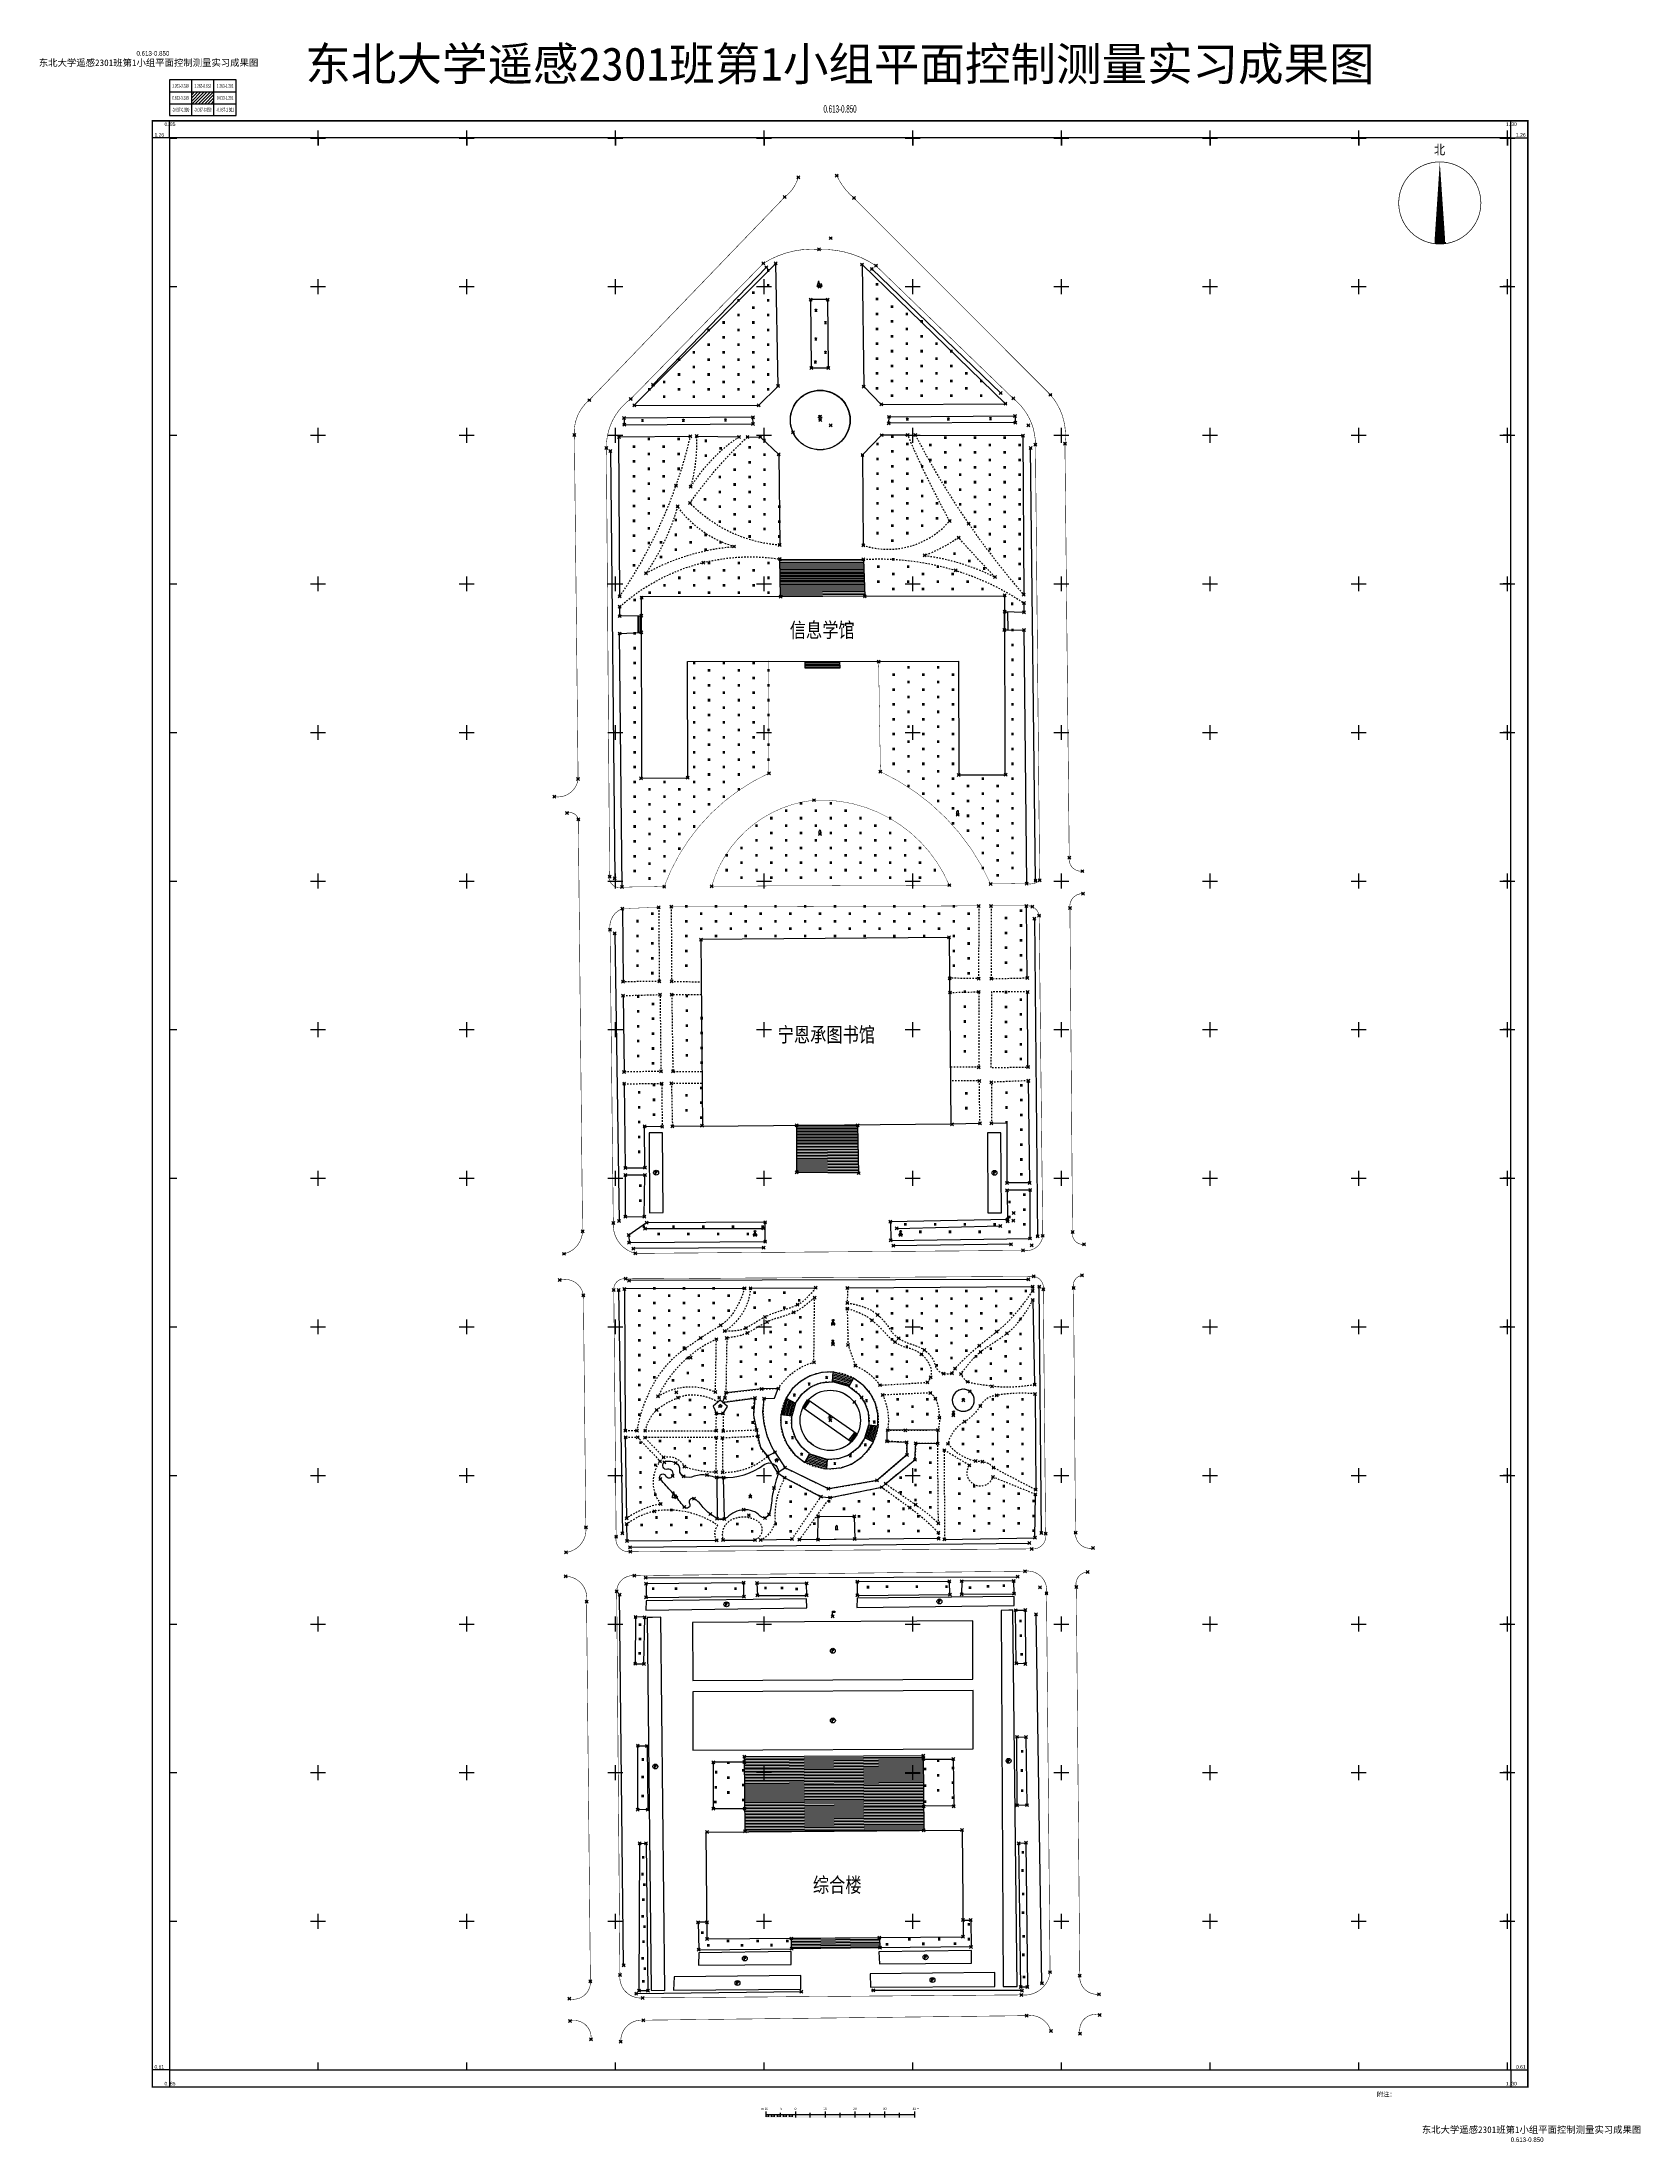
# Model space of a CAD drawing. Extents: x 807 to 1344, y 588 to 1295.
import ezdxf
from ezdxf.enums import TextEntityAlignment as Align

# ---------------------------------------------------------------- set-up
doc = ezdxf.new("R2010")
doc.units = 0
doc.header["$LTSCALE"] = 0.5
doc.header["$PDMODE"] = 35
doc.header["$PDSIZE"] = 0.5
doc.linetypes.add('X6', pattern=[2, 1, -1])
doc.layers.get('0').update_dxf_attribs({"linetype": 'CONTINUOUS'})
doc.layers.add('ASSIST', color=7, linetype='CONTINUOUS', plot=False)
for name, color, linetype in [('DLDW', 11, 'CONTINUOUS'), ('DLSS', 4, 'CONTINUOUS'), ('JMD', 6, 'CONTINUOUS'), ('SXSS', 5, 'CONTINUOUS'), ('TK', 7, 'CONTINUOUS'), ('ZBTZ', 3, 'CONTINUOUS'), ('ZDH', 1, 'CONTINUOUS')]:
    doc.layers.add(name, color=color, linetype=linetype)
doc.styles.add('HZ', font='rs.shx', dxfattribs={"width": 0.8, "bigfont": 'hztxt.shx'})
doc.styles.add('中等线体', font='')
doc.styles.add('等线体', font='simhei.ttf')
doc.styles.add('细等线体', font='', dxfattribs={"width": 0.8})
doc.styles.add('长等线体', font='', dxfattribs={"width": 0.8})
doc.styles.add('黑体', font='simhei.ttf')
doc.styles.get('中等线体').set_extended_font_data('FZZhongDengXian-Z07S')
doc.styles.get('细等线体').set_extended_font_data('FZXiDengXian-Z06S')
doc.styles.get('长等线体').set_extended_font_data('FZXiDengXian-Z06S')
doc.linetypes.add('10421', pattern='A,2,[150,AAA.SHX,S=0.5,R=0,X=0,Y=0.5],1e-11', length=2)
doc.linetypes.add('1137', pattern='A,0,-1e-09,[146,AAA.SHX,S=1,R=0,X=0,Y=0],-10', length=10)
doc.linetypes.add('1161', pattern='A,0,[149,AAA.SHX,S=0.15,R=0,X=0,Y=0],-1.6', length=1.6)

# ---------------------------------------------------------------- blocks, each defined once
blk = doc.blocks.new('*U23')
at = {"linetype": 'Continuous'}
for points in [[(1.3, 1.3), (2, 0), (1, 4)], [(1.3, 1.3), (1, 4), (1, 0)], [(1.3, 1.3), (1, 0), (2, 0)]]:
    blk.add_solid(points, dxfattribs=at)
blk = doc.blocks.new('*U22')
at = {"linetype": 'Continuous'}
for points in [[(2.7, 0.7), (2.5, 2), (2.5, 0)], [(2.7, 0.7), (3, 0), (2.5, 2)], [(2.7, 0.7), (2.5, 0), (3, 0)]]:
    blk.add_solid(points, dxfattribs=at)
blk = doc.blocks.new('gc021')
for p, q in [((0.5, 0), (-0.5, 4)), ((-0.5, 0), (0.5, 0)), ((1, 0), (1, 2)), ((1, 2), (1.5, 0)), ((1.5, 0), (1, 0))]:
    blk.add_line(p, q)
for points in [[(-1.5, 0), (-0.5, 4)], [(-1.5, 0), (-0.5, 0)], [(1, 2), (0.5, 0), (1, 0)]]:
    blk.add_lwpolyline(points)
at = {"linetype": 'Continuous'}
for name in ['*U23', '*U22']:
    blk.add_blockref(name, (-1.5, 0), dxfattribs=at)
blk = doc.blocks.new('gc020')
at = {"linetype": 'Continuous', "flags": 128}
for points in [[(-1.2, 1.5), (-1.2, 2)], [(-0.6, 0.5), (-0.6, 1)], [(0, 0.5), (0, 2.5)], [(0.6, 0.5), (0.6, 1)], [(1.2, 1.5), (1.2, 2)]]:
    blk.add_lwpolyline(points, dxfattribs=at)
at = {"linetype": 'Continuous'}
blk.add_circle((0, 0), 0.5, dxfattribs=at)
for centre in [(-0.6, 2.5), (0, 1.5), (0.6, 2.5)]:
    blk.add_arc(centre, 0.6, 0, 180, dxfattribs=at)
blk = doc.blocks.new('gc124')
for p, q in [((-0.75, 1.5), (0, 0)), ((-0.75, 0), (0.75, 0)), ((0, 0), (0, 1.5)), ((0, 0), (0.75, 1.5))]:
    blk.add_line(p, q)
blk = doc.blocks.new('gc144')
for p, q in [((-0.8, 2), (0, 3)), ((-0.8, 1), (0, 1.8)), ((0, 0), (0, 3)), ((0, 3), (0.8, 2)), ((0, 1.8), (0.8, 1)), ((1, 0), (0, 0))]:
    blk.add_line(p, q)
blk = doc.blocks.new('gc107')
blk.add_hatch(color=256).paths.add_polyline_path([(-0.95, 0), (-0.95, 0.6), (0.95, 0.6), (0.95, 0)])
for points in [[(-1.35, 0), (1.35, 0)], [(-0.55, 0.6), (-0.2, 2)], [(0.55, 0.6), (0.2, 2)]]:
    blk.add_lwpolyline(points)
blk.add_lwpolyline([(-0.95, 0), (-0.95, 0.6), (0.95, 0.6), (0.95, 0)], close=True)
blk.add_circle((0, 2.55), 0.55)
blk = doc.blocks.new('gc122')
blk.add_circle((0, 0), 0.5)
blk = doc.blocks.new('gc106')
for p, q in [((-1, 0), (1, 0)), ((-0.6, 0), (-0.6, 2)), ((0.6, 0), (0.6, 2))]:
    blk.add_line(p, q)
blk.add_arc((0, 2), 0.6, 0, 180)
blk = doc.blocks.new('gc098')
for p, q in [((0, 0.5), (0, 3.5)), ((0, 3.5), (1.6, 3.5)), ((1.6, 2.5), (0, 2.5)), ((1.6, 3.5), (1.6, 2.5))]:
    blk.add_line(p, q)
blk.add_circle((0, 0), 0.5)
blk = doc.blocks.new('gc182')
blk.add_line((0, 0), (0, 1.5))
blk.add_circle((0, 2), 0.5)
blk = doc.blocks.new('gc100')
blk.add_lwpolyline([(0, 2.4), (-1.2, 1.3), (1.2, 1.3)], close=True)
for points in [[(-0.65, 0), (-0.65, 1.3)], [(0.65, 0), (0.65, 1.3)]]:
    blk.add_lwpolyline(points)
blk = doc.blocks.new('*U37')
at = {"linetype": 'Continuous'}
for points in [[(0, 2.4), (-1.2, 1.3), (1.2, 1.3)], [(-0.65, 1.3), (1.2, 1.3), (-1.2, 1.3)], [(1.2, 1.3), (-0.65, 1.3), (0.65, 1.3)]]:
    blk.add_solid(points, dxfattribs=at)
blk = doc.blocks.new('gc023')
at = {"linetype": 'Continuous', "flags": 128}
for points in [[(-1.2, 1.3), (-0.65, 1.3), (0.65, 1.3), (1.2, 1.3), (0, 2.4), (-1.2, 1.3)], [(-0.65, 0), (-0.65, 1.3)], [(0.65, 0), (0.65, 1.3)]]:
    blk.add_lwpolyline(points, dxfattribs=at)
at = {"linetype": 'Continuous'}
blk.add_blockref('*U37', (0, 0), dxfattribs=at)
blk = doc.blocks.new('gc195')
for p, q in [((-1, 0), (1, 0)), ((0, 0), (0, 2))]:
    blk.add_line(p, q)
at = {"const_width": 0.3, "flags": 128}
for points in [[(1, 0), (-1, 0)], [(0, 0), (0, 2)]]:
    blk.add_lwpolyline(points, dxfattribs=at)
blk = doc.blocks.new('gc379')
for p, q in [((-0.4, 1.6), (-0.4, 0)), ((0.4, 1.6), (0.4, 0))]:
    blk.add_line(p, q)
blk = doc.blocks.new('gc297')
h = blk.add_hatch(color=256)
edge = h.paths.add_edge_path()
edge.add_line((-0.65, -1.25), (-0.4, -1.25))
edge.add_line((-0.4, -1.25), (-0.4, 0.15))
edge.add_line((-0.4, 0.15), (0.2, 0.15))
edge.add_arc((0.2, 0.7), 0.55, 270, 450)
edge.add_line((0.2, 1.25), (-0.65, 1.25))
edge.add_line((-0.65, 1.25), (-0.65, 0.15))
edge.add_line((-0.65, 0.15), (-0.65, -1.25))
edge = h.paths.add_edge_path(flags=16)
edge.add_arc((0.2, 0.7), 0.3, 270, 450)
edge.add_line((0.2, 1), (-0.4, 1))
edge.add_line((-0.4, 1), (-0.4, 0.4))
edge.add_line((-0.4, 0.4), (0.2, 0.4))
for p, q in [((-0.65, 1.25), (0.2, 1.25)), ((-0.65, 1.25), (-0.65, 0.15)), ((-0.65, 0.15), (-0.65, -1.25)), ((-0.4, 1), (-0.4, 0.4)), ((-0.4, 1), (0.2, 1)), ((-0.4, 0.4), (0.2, 0.4)), ((-0.4, 0.15), (0.2, 0.15)), ((-0.4, 0.15), (-0.4, -1.25)), ((-0.65, -1.25), (-0.4, -1.25))]:
    blk.add_line(p, q)
blk.add_circle((0, 0), 1.65)
for radius in [0.55, 0.3]:
    blk.add_arc((0.2, 0.7), radius, 270, 90)
blk = doc.blocks.new('aczbz')
for p, q in [((1.95, -14.21), (1.93, -14.28)), ((1.93, -14.28), (1.93, -14.64)), ((1.98, -14.64), (1.95, -14.21))]:
    blk.add_line(p, q)
blk.add_lwpolyline([(0, 14.8, 0, 3.8, 0), (0.03, -13.31, 3.8, 3.8, 0), (0.03, -14.25, 3.8, 3.8, 0)], format="xyseb")
at = {"const_width": 0.25}
blk.add_lwpolyline([(-14.88, 0, 1), (14.88, 0, 1)], format="xyb", close=True, dxfattribs=at)
at = {"const_width": 3.8}
blk.add_lwpolyline([(0.01, -14.21), (0.01, -14.69)], dxfattribs=at)
at = {"style": 'HZ'}
blk.add_text('北', height=4, dxfattribs=at).set_placement((-0.06, 19.36), align=Align.MIDDLE)
blk = doc.blocks.new('actkf1{3C27921C-E051-45CE-B2CA3A55EB2DF672}')
for p, q in [((22.5, 12), (0, 12)), ((0, 12), (0, 0)), ((0, 8), (22.5, 8)), ((7.5, 0), (7.5, 12)), ((15, 0), (15, 12)), ((22.5, 0), (22.5, 12)), ((0, 4), (22.5, 4)), ((0, 0), (22.5, 0))]:
    blk.add_line(p, q)
at = {"color": 0}
for p, q in [((7.5, 4.9), (10.6, 8)), ((7.5, 5.96), (9.54, 8)), ((7.5, 7.02), (8.48, 8)), ((7.66, 4), (11.66, 8)), ((8.73, 4), (12.73, 8)), ((9.79, 4), (13.79, 8)), ((10.85, 4), (14.85, 8)), ((11.91, 4), (15, 7.09)), ((12.97, 4), (15, 6.03)), ((14.03, 4), (15, 4.97))]:
    blk.add_line(p, q, dxfattribs=at)

msp = doc.modelspace()

# ---------------------------------------------------------------- hatches: boundary and pattern name
at = {"layer": 'TK', "linetype": 'Continuous'}
h = msp.add_hatch(color=256, dxfattribs=at)
h.dxf.hatch_style = 1
h.paths.add_polyline_path([(1051.34, 597.37), (1050.34, 597.37), (1050.34, 597.07), (1051.34, 597.07)])
h = msp.add_hatch(color=256, dxfattribs=at)
h.dxf.hatch_style = 1
h.paths.add_polyline_path([(1100.34, 597.07), (1050.34, 597.07), (1050.34, 596.77), (1100.34, 596.77)])
h = msp.add_hatch(color=256, dxfattribs=at)
h.dxf.hatch_style = 1
h.paths.add_polyline_path([(1053.34, 597.37), (1052.34, 597.37), (1052.34, 597.07), (1053.34, 597.07)])
h = msp.add_hatch(color=256, dxfattribs=at)
h.dxf.hatch_style = 1
h.paths.add_polyline_path([(1055.34, 597.37), (1054.34, 597.37), (1054.34, 597.07), (1055.34, 597.07)])
h = msp.add_hatch(color=256, dxfattribs=at)
h.dxf.hatch_style = 1
h.paths.add_polyline_path([(1057.34, 597.37), (1056.34, 597.37), (1056.34, 597.07), (1057.34, 597.07)])
h = msp.add_hatch(color=256, dxfattribs=at)
h.dxf.hatch_style = 1
h.paths.add_polyline_path([(1059.34, 597.37), (1058.34, 597.37), (1058.34, 597.07), (1059.34, 597.07)])

# ---------------------------------------------------------------- linework, layer by layer
at = {"linetype": 'Continuous'}
for centre, radius in [((1068.68, 1167.91), 10.06), ((1072.05, 831.3), 10.16)]:
    msp.add_circle(centre, radius, dxfattribs=at)
at = {"layer": 'ASSIST', "linetype": 'Continuous', "flags": 128}
for points in [[(1055.34, 1108.44), (1055.09, 1121.12), (1083.18, 1120.98), (1083.67, 1108.62)], [(1130.7, 1103.38), (1131.67, 1103.38), (1131.78, 1097.19), (1130.59, 1097.22)], [(1007.45, 1102.04), (1008.46, 1102.06), (1008.48, 1096.44), (1007.48, 1096.38)], [(1007.45, 1102.03), (1008.46, 1102.06), (1008.48, 1096.44), (1007.48, 1096.38)], [(1063.58, 1084.35), (1063.62, 1086.65), (1075.13, 1086.65), (1075.21, 1084.38)], [(1060.78, 914.74), (1060.77, 930.58), (1081.22, 930.58), (1081.56, 914.48)], [(1072.79, 844.28), (1073.03, 847.61), (1079.9, 845.5), (1078.28, 842.73)], [(1072.8, 844.26), (1073.01, 847.61), (1079.89, 845.48), (1078.25, 842.72)], [(1057.22, 838.74), (1060.39, 837.12), (1059.1, 832.73), (1055.53, 833.17)], [(1057.22, 838.7), (1060.4, 837.09), (1059.1, 832.73), (1055.54, 833.16)], [(1064.42, 838.16), (1065.05, 837.73), (1063.42, 835.26), (1062.79, 835.69)], [(1079.14, 824.05), (1081.04, 826.7), (1064.46, 838.18), (1062.81, 835.68)], [(1064.45, 838.15), (1065.06, 837.75), (1063.43, 835.25), (1062.82, 835.65)], [(1079.09, 824.04), (1078.32, 824.64), (1080.28, 827.19), (1081.03, 826.71)], [(1080.27, 827.17), (1081.02, 826.7), (1079.11, 824.07), (1078.34, 824.61)], [(1085.03, 829.8), (1088.12, 829.46), (1086.48, 824.05), (1083.68, 825.47)], [(1085.02, 829.81), (1088.13, 829.49), (1086.5, 824.05), (1083.71, 825.48)], [(1063.56, 817.12), (1065.23, 820.05), (1070.94, 818.22), (1070.66, 814.92)], [(1070.91, 818.2), (1070.64, 814.9), (1063.59, 817.14), (1065.22, 820.07)], [(1036.19, 812.03), (1033.88, 812.12), (1033.96, 798.27), (1036.44, 798.12)], [(1043.39, 693.05), (1043.17, 718.17), (1103.3, 718.53), (1103.47, 693.36)], [(1059.02, 653.53), (1058.97, 656.97), (1088.6, 657.28), (1088.75, 653.85)]]:
    msp.add_lwpolyline(points, close=True, dxfattribs=at)
at = {"layer": 'DLDW', "linetype": 'Continuous', "flags": 128}
for points in [[(1033.76, 833.65), (1036, 833.65), (1037.5, 835.94), (1035.06, 838.06), (1032.69, 836.09)], [(1050.97, 819.21), (1053.44, 820.57), (1056.83, 815.36), (1054.47, 813.65)], [(1067.91, 791.14), (1067.96, 799), (1080.11, 799.06), (1080.3, 791.36)]]:
    msp.add_lwpolyline(points, close=True, dxfattribs=at)
at = {"layer": 'DLDW', "linetype": 'Continuous'}
for centre, radius in [((1068.64, 1167.86), 9.99), ((1072.04, 831.3), 10.15)]:
    msp.add_circle(centre, radius, dxfattribs=at)
at = {"layer": 'DLSS', "linetype": 'Continuous', "flags": 128}
for points, const_width in [([(1061.3, 1249.57, -0.158404), (1056.74, 1242.91), (991, 1174.58, 0.24374), (985.99, 1162.83), (987.24, 1047.15, -0.430685), (979.28, 1041.17)], 0.175), ([(1156.8, 1016.1, -0.485346), (1152.42, 1020.6), (1150.97, 1159.91, 0.215964), (1146.11, 1176.37), (1080.01, 1242.58, -0.10717), (1074.25, 1250.1)], 0.175), ([(1138.1, 1011.94, 0.23806), (1142.48, 1012.98), (1141.05, 1159.58, 0.231253), (1133.57, 1175.15), (1087.41, 1219.81, 0.156271), (1068.27, 1225.31, 0.162016), (1049.52, 1220.58), (1004.97, 1175.01, 0.245251), (996.75, 1158.45), (997.84, 1014.29, 0.544826), (1002.01, 1010.73)], 0.175), ([(1002.01, 1010.73), (1016.19, 1010.92, -0.199091), (1051.4, 1049.04), (1051.4, 1086.95)], 0.125), ([(1138.1, 1011.94), (1125.98, 1011.81, 0.180804), (1088.92, 1049.58), (1088.3, 1086.57)], 0.125), ([(983.5, 1035.69, -0.433817), (987.3, 1033.53), (988.74, 894.96, -0.336595), (982.52, 887.34)], 0.175), ([(1002.16, 1003.5, 0.354811), (997.99, 996.42), (999.08, 897.7, 0.360819), (1006.48, 887.49), (1136.88, 888.49, 0.439233), (1143.51, 893.4), (1142.3, 1001.16, 0.402054), (1138.01, 1004.39)], 0.175), ([(1157.41, 890.53, -0.49517), (1153.53, 894.65), (1152.65, 1003.73, -0.468189), (1157.07, 1008.54)], 0.175), ([(981.09, 878.5, -0.455729), (989.02, 873.39), (989.85, 795.35, -0.406107), (983.2, 786.89)], 0.175), ([(1160.42, 788.36, -0.496561), (1154.53, 793.48), (1153.86, 875.82, -0.437941), (1156.7, 880.09)], 0.175), ([(983.07, 778.86, -0.454054), (990.08, 770.32), (991.38, 642.6, -0.5054), (984.29, 636.69)], 0.175), ([(1162.47, 638.23, -0.474815), (1155.97, 644.45), (1154.8, 775.26, -0.476648), (1158.6, 780.25)], 0.175), ([(984.52, 629.23, -0.51988), (991.59, 623.06)], 0.175), ([(1001.6, 622.28, -0.450504), (1009.18, 629.48), (1138.07, 631.01, -0.375671), (1146.25, 625.84)], 0.175), ([(1156.08, 624.97, -0.569395), (1162.63, 631.24)], 0.175)]:
    msp.add_lwpolyline(points, format="xyb", dxfattribs=dict(at, const_width=const_width))
for points in [[(1006.12, 1172.86), (1047.95, 1172.81), (1054.52, 1179.31), (1053.7, 1220.58), (1006.12, 1172.86)], [(1082.73, 1220.22), (1083.29, 1179.12), (1089.21, 1173.17), (1130.98, 1173.36), (1082.73, 1220.22)], [(1065.43, 1208.41), (1065.68, 1185.45), (1071.4, 1185.4), (1071.22, 1208.43), (1065.43, 1208.41)], [(1002.68, 1168.53), (1002.74, 1166.31), (1046.07, 1166.6), (1046.05, 1168.81), (1002.68, 1168.53)], [(1134.22, 1169.28), (1134.24, 1167.03), (1091.74, 1166.8), (1091.82, 1168.97), (1134.22, 1169.28)], [(1001.24, 1108.57), (1000.98, 1162.21), (1025.03, 1162.44)], [(1027.07, 1162.51), (1041.38, 1162.22)], [(1044.21, 1162.22), (1048.56, 1162.17), (1054.71, 1156.35), (1055.04, 1125.8)], [(1098.11, 1162.84), (1089.33, 1162.8), (1082.89, 1156.14), (1083.14, 1125.72)], [(1100.67, 1162.83), (1136.82, 1162.64), (1137.12, 1109.09)], [(1008.46, 1102.06), (1001.24, 1101.9), (1001.26, 1105.07)], [(1137.18, 1106.28), (1137.16, 1103.15), (1130.7, 1103.38)], [(1002.01, 1010.73), (1001.22, 1096.07), (1008.48, 1096.44)], [(1130.59, 1097.22), (1137.2, 1097.28), (1138.1, 1011.94)], [(1002.16, 1003.5), (1002.36, 978.88)], [(1138.3, 980.19), (1138.01, 1004.39)], [(1138.54, 950.21), (1138.39, 975.47)], [(1002.38, 974.23), (1002.7, 948.53)], [(1002.73, 944.57), (1003.1, 916.26), (1009.69, 916.29), (1009.58, 930.28), (1015.51, 930.17)], [(1138.62, 945.58), (1139.06, 911.19), (1131.49, 911.18), (1131.53, 931.16), (1126.25, 931.28)], [(1018.96, 930.26), (1028.95, 930.45)], [(1122.38, 931.2), (1112.95, 930.96)], [(1092.26, 898.15), (1092.39, 891.85), (1139.24, 892.5), (1139.28, 908.78), (1131.5, 908.75), (1131.65, 898.84), (1092.26, 898.15)], [(1004.28, 893.66), (1004.39, 891.12), (1050.15, 891.46), (1050.15, 897.95), (1010.3, 897.79), (1004.28, 893.66)], [(1077.8, 875.87), (1140.14, 876.32), (1140.13, 874.8)], [(1043.26, 875.73), (1002.8, 875.51), (1003.12, 827.85)], [(1045.22, 875.77), (1067.12, 875.92), (1067.12, 875.92)], [(1140.17, 871.8), (1140.78, 843.33)], [(1140.94, 840.22), (1141.17, 807.95)], [(1003.6, 798.36), (1003.19, 825.61)], [(1110.45, 791.26), (1140.86, 791.82), (1141.04, 806.41)], [(1003.57, 796.4), (1003.67, 790.73), (1033.89, 790.95)], [(1108.53, 791.51), (1061.64, 791.14)], [(1035.98, 791.04), (1046.76, 791.05)], [(1048.69, 791.09), (1059.19, 791.37)], [(1116.25, 777.2), (1116.21, 772.8), (1133.89, 772.96), (1133.78, 777.3), (1116.25, 777.2)], [(1010.12, 776.32), (1010.12, 771.74), (1043, 772.03), (1042.93, 776.67), (1010.12, 776.32)], [(1047.38, 776.57), (1047.57, 772.43), (1064.13, 772.4), (1064.08, 776.45), (1047.38, 776.57)], [(1081.1, 776.99), (1081.15, 772.41), (1112.27, 772.7), (1112.13, 777.14), (1081.1, 776.99)], [(1134.4, 767.44), (1137.61, 767.5), (1137.69, 749.35), (1134.58, 749.52), (1134.4, 767.44)], [(1007.33, 721.81), (1010.46, 721.77), (1010.64, 700.28), (1007.31, 700.35), (1007.33, 721.81)], [(1134.84, 724.82), (1137.85, 724.74), (1138.2, 701.83), (1134.86, 701.77), (1134.84, 724.82)], [(1043.18, 716.34), (1032.68, 716.27), (1032.71, 700.7), (1043.25, 700.7)], [(1103.3, 717.34), (1113.41, 717.35), (1113.55, 701.6), (1103.41, 701.46)], [(1007.95, 688.97), (1010.12, 689.04), (1010.72, 639.41), (1007.76, 639.39), (1007.95, 688.97)], [(1135.45, 689.02), (1137.86, 689.17), (1138.33, 640.6), (1136.13, 640.65), (1135.45, 689.02)], [(1030.59, 662.44), (1027.57, 662.42), (1027.79, 653.18), (1059.02, 653.53)], [(1116.71, 663.18), (1119.29, 663.18), (1119.42, 654.16), (1088.75, 653.85)]]:
    msp.add_lwpolyline(points, dxfattribs=at)
at = {"layer": 'DLSS', "linetype": 'X6', "flags": 128}
for points in [[(1001.24, 1108.57, 0.032898), (1011.93, 1126.56, 0.032898), (1020.17, 1145.8, 0.013619), (1022.83, 1154.05, 0.013619), (1025.03, 1162.44)], [(1055.04, 1125.8, -0.18565), (1024.86, 1139.95, -0.05277), (1044.21, 1162.22)], [(1041.38, 1162.22, 0.104745), (1025.14, 1145.49, 0.086709), (1027.07, 1162.51)], [(1083.14, 1125.72, 0.302383), (1112.2, 1133.94, -0.023537), (1098.11, 1162.84)], [(1100.67, 1162.83, 0.015667), (1109.15, 1147.67, 0.015667), (1118.56, 1133.07, 0.013682), (1127.51, 1120.82, 0.013682), (1137.12, 1109.09)], [(1020.7, 1138.83, -0.083109), (1010.06, 1116.36, -0.106533), (1039.72, 1125.34, -0.170498), (1020.7, 1138.83)], [(1115.23, 1128.31, -0.058652), (1103.75, 1122.32, -0.083518), (1127.49, 1115.04, -0.010408), (1115.23, 1128.31)], [(1001.26, 1105.07, -0.060999), (1014.42, 1114.22, -0.060999), (1029.39, 1119.93, -0.049129), (1042.18, 1121.79, -0.049129), (1055.09, 1121.12)], [(1083.18, 1120.98, -0.045242), (1098.87, 1120.54, -0.045242), (1114.22, 1117.27, -0.036769), (1126.11, 1112.62, -0.036769), (1137.18, 1106.28)], [(1043.26, 875.73, -0.06985), (1039.47, 867.56, -0.105593), (1035.23, 863.33, -0.005704), (1031.05, 860.69, 0.009028), (1028.43, 859, 0.004386), (1027.6, 858.44, 0.00082), (1023.21, 855.39, 0.107776), (1013.07, 844.43, 0.090819), (1007, 827.85)], [(1067.12, 875.92, -0.041081), (1063.39, 871.79, -0.080677), (1061.03, 870.19, -0.039969), (1055.08, 868, 0.047469), (1050.09, 866.07, 0.030152), (1047.02, 864.31, -0.027955), (1043.73, 862.39, -0.082069), (1041.17, 861.57, -0.047368), (1036.55, 861.34)], [(1045.22, 875.77, -0.237706), (1036.55, 861.34)], [(1037.24, 859.02), (1036.94, 840.61), (1049.02, 841.9), (1054.56, 842.01, -0.187723), (1066.54, 850.87), (1066.76, 872.63)], [(1066.76, 872.63, -0.032538), (1062.46, 869.12, -0.058422), (1059.75, 867.63, -0.025253), (1054.37, 865.75, 0.037656), (1050.79, 864.4, 0.030102), (1047.94, 862.86, -0.0223), (1044.13, 860.72, -0.056246), (1041.72, 859.83, -0.031673), (1037.24, 859.02)], [(1077.78, 870.77, -0.060511), (1084.08, 869.17, -0.086124), (1088.01, 866.81, -0.075103), (1091.89, 862.29, 0.097846), (1095.03, 858.94, 0.089649), (1099.03, 857.04, -0.077091), (1103.73, 854.95, -0.188148), (1107.19, 850.16, 0.262053), (1110.23, 847.01, 0.088056), (1111.19, 846.9, 0.046732), (1112.99, 847.18, -0.007971), (1113.83, 848.48, -0.036618), (1114.04, 848.75, -0.019184), (1117.4, 852.2, -0.014449), (1122.17, 856.48, -0.011017), (1123.98, 857.94, 0.004934), (1128.05, 861.15, 0.042294), (1133.65, 866.49, 0.031052), (1140.13, 874.8)], [(1140.78, 843.33, -0.034689), (1133.13, 842.5, -0.040105), (1126.47, 842.77, -0.014806), (1119.86, 843.78, -0.058259), (1118.24, 844.27, -0.114173), (1117.38, 844.91, -0.049218), (1115.99, 846.92, -0.027781), (1119.78, 851.69, -0.044059), (1122.57, 854.33, -0.026618), (1126.73, 857.26, 0.023555), (1131.44, 860.55, 0.063809), (1135.51, 864.6, 0.042534), (1140.17, 871.8)], [(1104.73, 844.08, 0.043611), (1105.46, 845.03, 0.060094), (1105.83, 845.82, 0.178889), (1105.71, 849.53, 0.130717), (1102.7, 853.52, 0.111931), (1098.33, 855.59, -0.108654), (1093.82, 857.68, -0.048419), (1090.17, 861.07, 0.042885), (1086.1, 864.94, 0.057141), (1083.05, 866.85, 0.036007), (1077.74, 868.94)], [(1077.74, 868.94), (1078.01, 856.66), (1080.5, 849.68, -0.136218), (1088.78, 843.15), (1104.73, 844.08)], [(1014.11, 839.38, -0.25661), (1033.44, 840.82), (1033.75, 858.63, 0.17415), (1014.11, 839.38)], [(1088.2, 831.02, -1.0058), (1055.45, 831.74, -0.99258), (1088.2, 831.08)], [(1082.78, 823.74, -1.009588), (1061.5, 838.88, -0.995903), (1082.73, 823.8)], [(1118.59, 834.84, 1.07079), (1114.57, 841.03, 0.935534), (1118.58, 834.84)], [(1009.8, 827.8, -0.065177), (1011.45, 831.98, -0.082742), (1013.65, 834.75, -0.050696), (1016.46, 836.81, -0.036343), (1020.81, 838.97, -0.123162), (1027.07, 839.86, -0.099927), (1034.46, 837.55)], [(1036, 833.65), (1036.03, 827.69), (1047.25, 828.1, -0.119823), (1046.69, 838.82), (1035.87, 837.34)], [(1049.81, 838.63), (1049.81, 838.63, 0.180843), (1053.44, 820.57)], [(1105.75, 840.54), (1089.65, 839.82, -0.150364), (1091.34, 828.01), (1097.26, 827.96), (1108.27, 828.11)], [(1105.75, 840.54, -0.035372), (1106.95, 839.34, -0.06961), (1107.43, 838.61, -0.058002), (1108.23, 836.22, -0.036226), (1108.78, 832.23, -0.047282), (1108.73, 830.54, -0.032345), (1108.27, 828.11)], [(1140.94, 840.22, 0.067977), (1127.97, 839.7, 0.263888), (1122.52, 836.17, -0.113852), (1117.29, 830.9, 0.216563), (1111.65, 823.41, 0.171446), (1120.96, 817.61, -0.017972), (1123.2, 817.42, -0.207386), (1126.95, 815.42), (1141.17, 807.95)], [(1003.19, 825.61), (1007.31, 825.63), (1014.79, 817.56, 0.341012), (1015.02, 803.19, 0.106569), (1003.6, 798.36)], [(1090.65, 809.96), (1100.72, 802.95, -0.042253), (1108.42, 796.65), (1108.17, 823.52), (1100.82, 823.52), (1100.52, 818.03), (1090.65, 809.96)], [(1141.04, 806.41), (1126.74, 812.24, -1.156941), (1118.86, 816.16), (1110.37, 821.28), (1110.45, 791.26)], [(1059.19, 791.37), (1068.9, 805.61), (1056.76, 811.99, 0.142615), (1053.48, 797.7, -0.258537), (1048.69, 791.09)], [(1061.64, 791.14), (1072.01, 805.33), (1089.34, 808.83), (1098.81, 801.94, -0.044139), (1108.37, 793.53), (1108.53, 791.51)], [(1033.89, 790.95, -0.306026), (1034.23, 796, 0.19107), (1012.88, 800.74, 0.103102), (1003.57, 796.4)], [(1046.76, 791.05, 0.215492), (1049.05, 793.69, 0.252419), (1048.44, 796.66, 0.100385), (1047.21, 797.65, 0.063262), (1044.87, 798.5, 0.124585), (1040.21, 798.37, 0.147536), (1036.87, 796.24, 0.136241), (1035.85, 794.08, 0.106226), (1035.98, 791.04)]]:
    msp.add_lwpolyline(points, format="xyb", dxfattribs=at)
at = {"layer": 'DLSS', "linetype": 'Continuous', "flags": 128}
for points, const_width in [([(1032.16, 1011.03, -0.305974), (1066.58, 1039.99, -0.314408), (1112.07, 1011.39)], 0.125), ([(1003.2, 878.94, 0.47057), (999.24, 875.17), (1000.04, 792.18, 0.520515), (1004.8, 787.14), (1139.76, 788.07, 0.503815), (1144.48, 793.16), (1143.69, 875.39, 0.420769), (1140.42, 879.75)], 0.175), ([(1006.12, 779.06), (1137.52, 780.56, -0.50328), (1144.77, 773.11), (1145.97, 645.64, -0.420655), (1136.27, 638), (1008.95, 636.98, -0.476337), (1001.31, 644.66), (1000.22, 773.82, -0.429286)], 0.175)]:
    msp.add_lwpolyline(points, format="xyb", close=True, dxfattribs=dict(at, const_width=const_width))
for points, const_width in [([(1002.01, 1010.73), (1016.19, 1010.92)], 0.075), ([(1002.16, 1003.5), (1014.36, 1003.95)], 0.125), ([(1018.56, 1004.16), (1121.98, 1004.4)], 0.125), ([(1126.12, 1004.41), (1138.01, 1004.39)], 0.125)]:
    msp.add_lwpolyline(points, dxfattribs=dict(at, const_width=const_width))
at = {"layer": 'DLSS', "linetype": 'X6', "flags": 128}
for points in [[(1014.36, 1003.95), (1014.53, 978.98), (1002.36, 978.88)], [(1018.56, 1004.16), (1018.69, 979), (1028.66, 978.86)], [(1121.98, 1004.4), (1121.94, 979.97), (1112.18, 980.07)], [(1126.12, 1004.41), (1126.21, 979.91), (1138.3, 980.19)], [(1112.27, 975.27), (1121.97, 975.5), (1122, 950.11), (1112.64, 950.11)], [(1138.39, 975.47), (1126.3, 975.47), (1126.07, 949.98), (1138.54, 950.21)], [(1002.38, 974.23), (1014.79, 974.57), (1015.1, 948.73), (1002.7, 948.53)], [(1028.7, 974.52), (1018.73, 974.52), (1019.11, 948.73), (1028.75, 948.73)], [(1002.73, 944.57), (1015.37, 944.64), (1015.51, 930.17)], [(1028.8, 944.66), (1018.63, 944.66), (1018.96, 930.26)], [(1122.38, 931.2), (1122.19, 945.53), (1112.58, 945.53)], [(1138.62, 945.58), (1126.24, 945.09), (1126.25, 931.28)], [(1077.8, 875.87), (1077.78, 870.77)], [(1003.12, 827.85), (1007, 827.85)], [(1009.8, 827.8), (1033.68, 827.79), (1033.76, 833.65)], [(1056.83, 815.36), (1071.43, 808.28), (1087.76, 811.1), (1097.83, 819.68), (1097.79, 823.93), (1091.08, 824.24)]]:
    msp.add_lwpolyline(points, dxfattribs=at)
at = {"layer": 'DLSS', "linetype": 'Continuous', "flags": 128}
for points in [[(1015.64, 928.1), (1011.15, 928.06), (1011.26, 901.12), (1015.88, 901.22)], [(1129.43, 928.06), (1124.94, 928.02), (1125.05, 901.08), (1129.67, 901.18)], [(1003.11, 899.84), (1009.5, 899.85), (1009.72, 913.82), (1003.11, 913.85)], [(1064.11, 771.31), (1010.17, 770.62), (1010.07, 767.48), (1064.15, 768.26)], [(1133.89, 772.08), (1081.11, 771.44), (1081.01, 768.3), (1133.93, 769.03)], [(1006.55, 765.16), (1006.43, 749.4), (1009.38, 749.37), (1009.63, 765.04)], [(1015.12, 765.06), (1012.31, 765.01), (1010.5, 765.01), (1011.79, 639.6), (1016.41, 639.5)], [(1120.03, 744.2), (1120.03, 763.81), (1025.76, 763.34), (1025.79, 743.77)], [(1133.42, 767.46), (1132.06, 767.4), (1129.47, 767.29), (1130.22, 640.84), (1134.96, 640.8)], [(1120.06, 720.77), (1120.06, 740.38), (1025.8, 739.91), (1025.83, 720.35)], [(1058.86, 648.23), (1058.86, 652.6), (1027.79, 652.15), (1027.71, 647.97)], [(1119.52, 652.95), (1088.42, 652.51), (1088.57, 648.46), (1119.59, 648.72)], [(1062.2, 639.95), (1062.2, 644.49), (1019.57, 644.05), (1019.38, 639.57)], [(1127.36, 645.48), (1085.44, 645.11), (1085.57, 640.6), (1127.41, 640.82)]]:
    msp.add_lwpolyline(points, close=True, dxfattribs=at)
at = {"layer": 'DLSS', "linetype": 'Continuous'}
for points in [[(1064.46, 838.18), (1062.81, 835.68)], [(1079.14, 824.05), (1081.04, 826.7)], [(1036.19, 812.03), (1033.88, 812.12)], [(1033.96, 798.27), (1036.44, 798.12)]]:
    msp.add_lwpolyline(points, dxfattribs=at)
at = {"layer": 'DLSS', "linetype": 'X6', "flags": 128}
for points in [[(1015.97, 818.84, -0.358009), (1023, 815.73, 0.080603), (1033.64, 813.95), (1033.75, 825.51), (1009.74, 825.5)], [(1050.97, 819.21, -0.210733), (1047.71, 825.91), (1035.75, 825.35), (1035.87, 813.81, 0.185211)]]:
    msp.add_lwpolyline(points, format="xyb", close=True, dxfattribs=at)
at = {"layer": 'JMD', "linetype": 'Continuous'}
for p, q in [((1055.09, 1121.12), (1083.18, 1120.98)), ((1055.1, 1120.62), (1083.2, 1120.49)), ((1055.11, 1120.12), (1083.22, 1120.01)), ((1055.12, 1119.62), (1083.24, 1119.52)), ((1055.13, 1119.12), (1083.26, 1119.03)), ((1055.14, 1118.62), (1083.28, 1118.54)), ((1055.15, 1118.12), (1083.3, 1118.06)), ((1055.16, 1117.62), (1083.32, 1117.57)), ((1055.17, 1117.12), (1083.33, 1117.08)), ((1055.18, 1116.62), (1083.35, 1116.59)), ((1055.19, 1116.12), (1083.37, 1116.11)), ((1055.2, 1115.62), (1083.39, 1115.62)), ((1055.21, 1115.12), (1083.41, 1115.13)), ((1055.22, 1114.62), (1083.43, 1114.64)), ((1055.23, 1114.12), (1083.45, 1114.16)), ((1055.24, 1113.62), (1083.47, 1113.67)), ((1055.25, 1113.12), (1083.49, 1113.18)), ((1055.26, 1112.62), (1083.51, 1112.69)), ((1055.27, 1112.12), (1083.53, 1112.21)), ((1055.28, 1111.62), (1083.55, 1111.72)), ((1055.29, 1111.12), (1083.57, 1111.23)), ((1055.29, 1110.62), (1083.58, 1110.74)), ((1055.3, 1110.12), (1083.6, 1110.26)), ((1055.31, 1109.62), (1083.62, 1109.77)), ((1055.32, 1109.12), (1083.64, 1109.28)), ((1055.33, 1108.62), (1083.66, 1108.79)), ((1007.46, 1102.03), (1007.48, 1096.38)), ((1007.96, 1102.04), (1008.03, 1096.4)), ((1008.46, 1102.06), (1008.48, 1096.44)), ((1063.58, 1084.65), (1075.2, 1084.68)), ((1063.59, 1085.15), (1075.18, 1085.17)), ((1063.6, 1085.65), (1075.17, 1085.66)), ((1063.61, 1086.15), (1075.15, 1086.16)), ((1063.62, 1086.65), (1075.13, 1086.65)), ((1060.77, 930.58), (1081.22, 930.58)), ((1060.77, 930.08), (1081.23, 930.07)), ((1060.77, 929.58), (1081.24, 929.56)), ((1060.77, 929.08), (1081.25, 929.05)), ((1060.77, 928.58), (1081.26, 928.55)), ((1060.77, 928.08), (1081.27, 928.04)), ((1060.77, 927.58), (1081.28, 927.53)), ((1060.77, 927.08), (1081.3, 927.02)), ((1060.77, 926.58), (1081.31, 926.51)), ((1060.77, 926.08), (1081.32, 926.01)), ((1060.77, 925.58), (1081.33, 925.5)), ((1060.77, 925.08), (1081.34, 924.99)), ((1060.77, 924.58), (1081.35, 924.48)), ((1060.77, 924.08), (1081.36, 923.97)), ((1060.77, 923.58), (1081.37, 923.47)), ((1060.77, 923.08), (1081.38, 922.96)), ((1060.77, 922.58), (1081.39, 922.45)), ((1060.77, 922.08), (1081.4, 921.94)), ((1060.77, 921.58), (1081.41, 921.43)), ((1060.77, 921.08), (1081.42, 920.93)), ((1060.77, 920.58), (1081.43, 920.42)), ((1060.77, 920.08), (1081.44, 919.91)), ((1060.77, 919.58), (1081.45, 919.4)), ((1060.77, 919.08), (1081.46, 918.89)), ((1060.77, 918.58), (1081.47, 918.39)), ((1060.77, 918.08), (1081.49, 917.88)), ((1060.77, 917.58), (1081.5, 917.37)), ((1060.77, 917.08), (1081.51, 916.86)), ((1060.77, 916.58), (1081.52, 916.36)), ((1060.77, 916.08), (1081.53, 915.85)), ((1060.78, 915.58), (1081.54, 915.34)), ((1060.78, 915.08), (1081.55, 914.83)), ((1072.82, 844.61), (1078.43, 843.01)), ((1072.85, 845.11), (1078.67, 843.43)), ((1072.89, 845.61), (1078.92, 843.84)), ((1072.92, 846.11), (1079.16, 844.25)), ((1072.95, 846.61), (1079.41, 844.66)), ((1072.98, 847.11), (1079.65, 845.07)), ((1073.01, 847.61), (1079.89, 845.48)), ((1057.28, 838.67), (1055.61, 833.15)), ((1057.72, 838.45), (1056.1, 833.09)), ((1058.17, 838.22), (1056.6, 833.03)), ((1058.61, 837.99), (1057.1, 832.97)), ((1059.06, 837.77), (1057.6, 832.91)), ((1059.51, 837.54), (1058.1, 832.85)), ((1059.95, 837.31), (1058.6, 832.79)), ((1060.4, 837.09), (1059.1, 832.73)), ((1064.64, 838.01), (1063.01, 835.54)), ((1065.05, 837.73), (1063.42, 835.26)), ((1078.32, 824.64), (1080.28, 827.19)), ((1078.72, 824.33), (1080.67, 826.94)), ((1085.14, 829.79), (1083.79, 825.42)), ((1085.64, 829.74), (1084.24, 825.19)), ((1086.14, 829.68), (1084.68, 824.96)), ((1086.63, 829.63), (1085.13, 824.73)), ((1087.13, 829.57), (1085.58, 824.51)), ((1087.63, 829.51), (1086.03, 824.28)), ((1088.12, 829.46), (1086.48, 824.05)), ((1070.89, 817.89), (1065.07, 819.79)), ((1070.64, 814.9), (1063.59, 817.14)), ((1070.68, 815.4), (1063.83, 817.58)), ((1070.72, 815.9), (1064.08, 818.02)), ((1070.76, 816.4), (1064.33, 818.47)), ((1070.8, 816.89), (1064.57, 818.91)), ((1070.84, 817.39), (1064.82, 819.35)), ((1043.17, 718.17), (1103.3, 718.53)), ((1043.17, 717.67), (1103.3, 718.03)), ((1043.17, 717.17), (1103.3, 717.53)), ((1043.18, 716.67), (1103.31, 717.03)), ((1043.18, 716.17), (1103.31, 716.53)), ((1043.19, 715.67), (1103.31, 716.03)), ((1043.19, 715.17), (1103.32, 715.53)), ((1043.2, 714.67), (1103.32, 715.03)), ((1043.2, 714.17), (1103.32, 714.52)), ((1043.21, 713.67), (1103.33, 714.02)), ((1043.21, 713.17), (1103.33, 713.52)), ((1043.22, 712.67), (1103.33, 713.02)), ((1043.22, 712.17), (1103.34, 712.52)), ((1043.22, 711.67), (1103.34, 712.02)), ((1043.23, 711.17), (1103.34, 711.52)), ((1043.23, 710.67), (1103.35, 711.02)), ((1043.24, 710.17), (1103.35, 710.52)), ((1043.24, 709.67), (1103.35, 710.02)), ((1043.25, 709.17), (1103.36, 709.52)), ((1043.25, 708.67), (1103.36, 709.02)), ((1043.26, 708.17), (1103.36, 708.52)), ((1043.26, 707.67), (1103.37, 708.01)), ((1043.27, 707.17), (1103.37, 707.51)), ((1043.27, 706.67), (1103.37, 707.01)), ((1043.27, 706.17), (1103.38, 706.51)), ((1043.28, 705.68), (1103.38, 706.01)), ((1043.28, 705.18), (1103.38, 705.51)), ((1043.29, 704.68), (1103.39, 705.01)), ((1043.29, 704.18), (1103.39, 704.51)), ((1043.3, 703.68), (1103.39, 704.01)), ((1043.3, 703.18), (1103.4, 703.51)), ((1043.31, 702.68), (1103.4, 703.01)), ((1043.31, 702.18), (1103.4, 702.51)), ((1043.31, 701.68), (1103.41, 702)), ((1043.32, 701.18), (1103.41, 701.5)), ((1043.32, 700.68), (1103.42, 701)), ((1043.33, 700.18), (1103.42, 700.5)), ((1043.33, 699.68), (1103.42, 700)), ((1043.34, 699.18), (1103.43, 699.5)), ((1043.34, 698.68), (1103.43, 699)), ((1043.35, 698.18), (1103.43, 698.5)), ((1043.35, 697.68), (1103.44, 698)), ((1043.36, 697.18), (1103.44, 697.5)), ((1043.36, 696.68), (1103.44, 697)), ((1043.36, 696.18), (1103.45, 696.5)), ((1043.37, 695.68), (1103.45, 696)), ((1043.37, 695.18), (1103.45, 695.49)), ((1043.38, 694.68), (1103.46, 694.99)), ((1043.38, 694.18), (1103.46, 694.49)), ((1043.39, 693.68), (1103.46, 693.99)), ((1043.39, 693.18), (1103.47, 693.49)), ((1058.97, 656.97), (1088.6, 657.28)), ((1058.98, 656.47), (1088.62, 656.78)), ((1058.99, 655.97), (1088.64, 656.28)), ((1058.99, 655.47), (1088.67, 655.78)), ((1059, 654.97), (1088.69, 655.28)), ((1059.01, 654.47), (1088.71, 654.79)), ((1059.01, 653.97), (1088.73, 654.29))]:
    msp.add_line(p, q, dxfattribs=at)
for points in [[(1055.34, 1108.44), (1055.09, 1121.12)], [(1083.18, 1120.98), (1083.67, 1108.62)], [(1130.7, 1103.38), (1131.67, 1103.38)], [(1007.45, 1102.03), (1008.46, 1102.06)], [(1008.48, 1096.44), (1007.48, 1096.38)], [(1008.48, 1096.44), (1007.48, 1096.38)], [(1007.58, 1102.06), (1008.46, 1102.06)], [(1131.78, 1097.19), (1130.59, 1097.22)], [(1063.58, 1084.35), (1063.62, 1086.65)], [(1075.13, 1086.65), (1075.21, 1084.38)], [(1060.78, 914.74), (1060.77, 930.58)], [(1060.78, 914.74), (1060.77, 930.58)], [(1081.22, 930.58), (1081.56, 914.48)], [(1081.22, 930.58), (1081.56, 914.48)], [(1072.79, 844.28), (1073.03, 847.61)], [(1072.8, 844.26), (1073.01, 847.61)], [(1079.89, 845.48), (1078.25, 842.72)], [(1079.9, 845.5), (1078.28, 842.73)], [(1057.22, 838.74), (1060.39, 837.12)], [(1057.22, 838.7), (1060.4, 837.09)], [(1063.42, 835.26), (1062.79, 835.69)], [(1063.43, 835.25), (1062.82, 835.65)], [(1064.42, 838.16), (1065.05, 837.73)], [(1064.45, 838.15), (1065.06, 837.75)], [(1059.1, 832.73), (1055.53, 833.17)], [(1059.1, 832.73), (1055.54, 833.16)], [(1080.27, 827.17), (1081.02, 826.7)], [(1080.28, 827.19), (1081.03, 826.71)], [(1085.02, 829.81), (1088.13, 829.49)], [(1085.03, 829.8), (1088.12, 829.46)], [(1063.56, 817.12), (1065.23, 820.05)], [(1063.59, 817.14), (1065.22, 820.07)], [(1079.09, 824.04), (1078.32, 824.64)], [(1079.11, 824.07), (1078.34, 824.61)], [(1086.48, 824.05), (1083.68, 825.47)], [(1086.5, 824.05), (1083.71, 825.48)], [(1070.91, 818.2), (1070.64, 814.9)], [(1070.94, 818.22), (1070.66, 814.92)], [(1043.39, 693.05), (1043.17, 718.17)], [(1043.39, 693.05), (1043.17, 718.17)], [(1103.3, 718.53), (1103.47, 693.36)], [(1103.3, 718.53), (1103.47, 693.36)], [(1088.6, 657.28), (1088.75, 653.85)], [(1088.6, 657.28), (1088.75, 653.85)], [(1059.02, 653.53), (1058.97, 656.97)], [(1059.02, 653.53), (1058.97, 656.97)]]:
    msp.add_lwpolyline(points, dxfattribs=at)
at = {"layer": 'JMD', "linetype": 'Continuous', "flags": 128}
for points in [[(1008.46, 1108.42), (1008.57, 1047.42), (1024.13, 1047.45), (1024.05, 1086.6), (1115.19, 1086.77), (1115.27, 1048.5), (1130.9, 1048.53), (1130.79, 1108.65)], [(1028.49, 993.09), (1029.03, 930.34), (1112.73, 931.06), (1112.19, 993.81)], [(1053.44, 820.57), (1052.35, 822.42), (1050.94, 825.72), (1049.79, 830.11), (1049.42, 834.16), (1049.81, 838.63), (1053.24, 838.73), (1054.56, 842.01), (1049.02, 841.9), (1036.94, 840.61), (1035.84, 837.32), (1046.69, 838.82), (1046.2, 833.08), (1047.25, 828.1), (1047.71, 825.91), (1048.63, 822.17), (1050.97, 819.21)], [(1108.17, 823.52), (1108.27, 828.11), (1091.12, 827.99), (1091.08, 824.24), (1097.79, 823.93), (1097.83, 819.68), (1087.76, 811.1), (1071.43, 808.28), (1056.83, 815.36), (1054.47, 813.65), (1056.76, 811.99), (1068.9, 805.61), (1072.01, 805.33), (1089.34, 808.83), (1090.65, 809.96), (1100.52, 818.03), (1100.82, 823.63)], [(1030.35, 692.79), (1116.41, 693.47), (1116.69, 657.47), (1030.63, 656.79)]]:
    msp.add_lwpolyline(points, close=True, dxfattribs=at)
at = {"layer": 'SXSS', "linetype": '10421', "flags": 128}
msp.add_lwpolyline([(1016.25, 817.22, -0.169458), (1017.66, 817.62, -0.098098), (1020.07, 817, -0.326798), (1021.37, 814.59, 0.365844), (1022.71, 812.46, 0.173179), (1026.37, 812.59, -0.149598), (1030.58, 812.93, -0.022893), (1032.93, 812.31, 0.057502), (1033.88, 812.12, 0.008885), (1033.98, 812.11, 0.000599), (1035.54, 812.05, 0.169612), (1049.82, 816.41, -0.643227), (1054.54, 813.77, -0.06559), (1054.21, 812.24, 0.026914), (1053.12, 808.6, 0.040117), (1052.2, 802.81, -0.073599), (1051.49, 799.68, -0.553314), (1048.47, 799.1, 0.231496), (1042.94, 801.22, 0.170648), (1037.34, 798.67, -0.333834), (1033.96, 798.27, -0.017732), (1033.21, 798.74, -0.008826), (1031.75, 799.77, -0.076922), (1028.6, 802.91, 0.111465), (1026.26, 804.94, 0.74889), (1024.71, 803.36, -0.902072), (1022.96, 802.14, -0.010479), (1021.95, 803.35, 0.006407), (1020.33, 805.35, 0.011732), (1016.89, 809.27, -0.020093), (1014.91, 811.6, -1.117198), (1016.68, 812.69, 0.609836), (1019, 812.61, 0.651554), (1017.32, 814.84, -0.823442)], format="xyb", close=True, dxfattribs=at)
at = {"layer": 'TK', "linetype": 'Continuous'}
for p, q in [((849.78, 1262.82), (849.78, 1268.32)), ((899.78, 1260.27), (899.78, 1265.27)), ((949.78, 1260.27), (949.78, 1265.27)), ((999.78, 1260.27), (999.78, 1265.27)), ((1049.78, 1260.27), (1049.78, 1265.27)), ((1099.78, 1260.27), (1099.78, 1265.27)), ((1149.78, 1260.27), (1149.78, 1265.27)), ((1199.78, 1260.27), (1199.78, 1265.27)), ((1249.78, 1260.27), (1249.78, 1265.27)), ((1299.78, 1260.27), (1299.78, 1265.27)), ((1300.9, 1262.82), (1300.9, 1268.32)), ((849.78, 1262.82), (844.28, 1262.82)), ((849.78, 1262.77), (852.28, 1262.77)), ((897.28, 1262.77), (902.28, 1262.77)), ((899.78, 1262.82), (899.78, 1260.32)), ((947.28, 1262.77), (952.28, 1262.77)), ((949.78, 1262.82), (949.78, 1260.32)), ((997.28, 1262.77), (1002.28, 1262.77)), ((999.78, 1262.82), (999.78, 1260.32)), ((1047.28, 1262.77), (1052.28, 1262.77)), ((1049.78, 1262.82), (1049.78, 1260.32)), ((1097.28, 1262.77), (1102.28, 1262.77)), ((1099.78, 1262.82), (1099.78, 1260.32)), ((1147.28, 1262.77), (1152.28, 1262.77)), ((1149.78, 1262.82), (1149.78, 1260.32)), ((1197.28, 1262.77), (1202.28, 1262.77)), ((1199.78, 1262.82), (1199.78, 1260.32)), ((1247.28, 1262.77), (1252.28, 1262.77)), ((1249.78, 1262.82), (1249.78, 1260.32)), ((1297.28, 1262.77), (1302.28, 1262.77)), ((1300.9, 1262.77), (1298.4, 1262.77)), ((1299.78, 1262.82), (1299.78, 1260.32)), ((1300.9, 1262.82), (1306.4, 1262.82)), ((849.78, 1212.77), (852.28, 1212.77)), ((897.28, 1212.77), (902.28, 1212.77)), ((899.78, 1210.27), (899.78, 1215.27)), ((947.28, 1212.77), (952.28, 1212.77)), ((949.78, 1210.27), (949.78, 1215.27)), ((997.28, 1212.77), (1002.28, 1212.77)), ((999.78, 1210.27), (999.78, 1215.27)), ((1047.28, 1212.77), (1052.28, 1212.77)), ((1049.78, 1210.27), (1049.78, 1215.27)), ((1097.28, 1212.77), (1102.28, 1212.77)), ((1099.78, 1210.27), (1099.78, 1215.27)), ((1147.28, 1212.77), (1152.28, 1212.77)), ((1149.78, 1210.27), (1149.78, 1215.27)), ((1197.28, 1212.77), (1202.28, 1212.77)), ((1199.78, 1210.27), (1199.78, 1215.27)), ((1247.28, 1212.77), (1252.28, 1212.77)), ((1249.78, 1210.27), (1249.78, 1215.27)), ((1297.28, 1212.77), (1302.28, 1212.77)), ((1300.9, 1212.77), (1298.4, 1212.77)), ((1299.78, 1210.27), (1299.78, 1215.27)), ((849.78, 1162.77), (852.28, 1162.77)), ((897.28, 1162.77), (902.28, 1162.77)), ((899.78, 1160.27), (899.78, 1165.27)), ((947.28, 1162.77), (952.28, 1162.77)), ((949.78, 1160.27), (949.78, 1165.27)), ((997.28, 1162.77), (1002.28, 1162.77)), ((999.78, 1160.27), (999.78, 1165.27)), ((1047.28, 1162.77), (1052.28, 1162.77)), ((1049.78, 1160.27), (1049.78, 1165.27)), ((1097.28, 1162.77), (1102.28, 1162.77)), ((1099.78, 1160.27), (1099.78, 1165.27)), ((1147.28, 1162.77), (1152.28, 1162.77)), ((1149.78, 1160.27), (1149.78, 1165.27)), ((1197.28, 1162.77), (1202.28, 1162.77)), ((1199.78, 1160.27), (1199.78, 1165.27)), ((1247.28, 1162.77), (1252.28, 1162.77)), ((1249.78, 1160.27), (1249.78, 1165.27)), ((1297.28, 1162.77), (1302.28, 1162.77)), ((1300.9, 1162.77), (1298.4, 1162.77)), ((1299.78, 1160.27), (1299.78, 1165.27)), ((849.78, 1112.77), (852.28, 1112.77)), ((897.28, 1112.77), (902.28, 1112.77)), ((899.78, 1110.27), (899.78, 1115.27)), ((947.28, 1112.77), (952.28, 1112.77)), ((949.78, 1110.27), (949.78, 1115.27)), ((997.28, 1112.77), (1002.28, 1112.77)), ((999.78, 1110.27), (999.78, 1115.27)), ((1047.28, 1112.77), (1052.28, 1112.77)), ((1049.78, 1110.27), (1049.78, 1115.27)), ((1097.28, 1112.77), (1102.28, 1112.77)), ((1099.78, 1110.27), (1099.78, 1115.27)), ((1147.28, 1112.77), (1152.28, 1112.77)), ((1149.78, 1110.27), (1149.78, 1115.27)), ((1197.28, 1112.77), (1202.28, 1112.77)), ((1199.78, 1110.27), (1199.78, 1115.27)), ((1247.28, 1112.77), (1252.28, 1112.77)), ((1249.78, 1110.27), (1249.78, 1115.27)), ((1297.28, 1112.77), (1302.28, 1112.77)), ((1300.9, 1112.77), (1298.4, 1112.77)), ((1299.78, 1110.27), (1299.78, 1115.27)), ((849.78, 1062.77), (852.28, 1062.77)), ((897.28, 1062.77), (902.28, 1062.77)), ((899.78, 1060.27), (899.78, 1065.27)), ((947.28, 1062.77), (952.28, 1062.77)), ((949.78, 1060.27), (949.78, 1065.27)), ((997.28, 1062.77), (1002.28, 1062.77)), ((999.78, 1060.27), (999.78, 1065.27)), ((1047.28, 1062.77), (1052.28, 1062.77)), ((1049.78, 1060.27), (1049.78, 1065.27)), ((1097.28, 1062.77), (1102.28, 1062.77)), ((1099.78, 1060.27), (1099.78, 1065.27)), ((1147.28, 1062.77), (1152.28, 1062.77)), ((1149.78, 1060.27), (1149.78, 1065.27)), ((1197.28, 1062.77), (1202.28, 1062.77)), ((1199.78, 1060.27), (1199.78, 1065.27)), ((1247.28, 1062.77), (1252.28, 1062.77)), ((1249.78, 1060.27), (1249.78, 1065.27)), ((1297.28, 1062.77), (1302.28, 1062.77)), ((1300.9, 1062.77), (1298.4, 1062.77)), ((1299.78, 1060.27), (1299.78, 1065.27)), ((849.78, 1012.77), (852.28, 1012.77)), ((897.28, 1012.77), (902.28, 1012.77)), ((899.78, 1010.27), (899.78, 1015.27)), ((947.28, 1012.77), (952.28, 1012.77)), ((949.78, 1010.27), (949.78, 1015.27)), ((997.28, 1012.77), (1002.28, 1012.77)), ((999.78, 1010.27), (999.78, 1015.27)), ((1047.28, 1012.77), (1052.28, 1012.77)), ((1049.78, 1010.27), (1049.78, 1015.27)), ((1097.28, 1012.77), (1102.28, 1012.77)), ((1099.78, 1010.27), (1099.78, 1015.27)), ((1147.28, 1012.77), (1152.28, 1012.77)), ((1149.78, 1010.27), (1149.78, 1015.27)), ((1197.28, 1012.77), (1202.28, 1012.77)), ((1199.78, 1010.27), (1199.78, 1015.27)), ((1247.28, 1012.77), (1252.28, 1012.77)), ((1249.78, 1010.27), (1249.78, 1015.27)), ((1297.28, 1012.77), (1302.28, 1012.77)), ((1300.9, 1012.77), (1298.4, 1012.77)), ((1299.78, 1010.27), (1299.78, 1015.27)), ((849.78, 962.77), (852.28, 962.77)), ((897.28, 962.77), (902.28, 962.77)), ((899.78, 960.27), (899.78, 965.27)), ((947.28, 962.77), (952.28, 962.77)), ((949.78, 960.27), (949.78, 965.27)), ((997.28, 962.77), (1002.28, 962.77)), ((999.78, 960.27), (999.78, 965.27)), ((1047.28, 962.77), (1052.28, 962.77)), ((1049.78, 960.27), (1049.78, 965.27)), ((1097.28, 962.77), (1102.28, 962.77)), ((1099.78, 960.27), (1099.78, 965.27)), ((1147.28, 962.77), (1152.28, 962.77)), ((1149.78, 960.27), (1149.78, 965.27)), ((1197.28, 962.77), (1202.28, 962.77)), ((1199.78, 960.27), (1199.78, 965.27)), ((1247.28, 962.77), (1252.28, 962.77)), ((1249.78, 960.27), (1249.78, 965.27)), ((1297.28, 962.77), (1302.28, 962.77)), ((1300.9, 962.77), (1298.4, 962.77)), ((1299.78, 960.27), (1299.78, 965.27)), ((849.78, 912.77), (852.28, 912.77)), ((897.28, 912.77), (902.28, 912.77)), ((899.78, 910.27), (899.78, 915.27)), ((947.28, 912.77), (952.28, 912.77)), ((949.78, 910.27), (949.78, 915.27)), ((997.28, 912.77), (1002.28, 912.77)), ((999.78, 910.27), (999.78, 915.27)), ((1047.28, 912.77), (1052.28, 912.77)), ((1049.78, 910.27), (1049.78, 915.27)), ((1097.28, 912.77), (1102.28, 912.77)), ((1099.78, 910.27), (1099.78, 915.27)), ((1147.28, 912.77), (1152.28, 912.77)), ((1149.78, 910.27), (1149.78, 915.27)), ((1197.28, 912.77), (1202.28, 912.77)), ((1199.78, 910.27), (1199.78, 915.27)), ((1247.28, 912.77), (1252.28, 912.77)), ((1249.78, 910.27), (1249.78, 915.27)), ((1297.28, 912.77), (1302.28, 912.77)), ((1300.9, 912.77), (1298.4, 912.77)), ((1299.78, 910.27), (1299.78, 915.27)), ((849.78, 862.77), (852.28, 862.77)), ((897.28, 862.77), (902.28, 862.77)), ((899.78, 860.27), (899.78, 865.27)), ((947.28, 862.77), (952.28, 862.77)), ((949.78, 860.27), (949.78, 865.27)), ((997.28, 862.77), (1002.28, 862.77)), ((999.78, 860.27), (999.78, 865.27)), ((1047.28, 862.77), (1052.28, 862.77)), ((1049.78, 860.27), (1049.78, 865.27)), ((1097.28, 862.77), (1102.28, 862.77)), ((1099.78, 860.27), (1099.78, 865.27)), ((1147.28, 862.77), (1152.28, 862.77)), ((1149.78, 860.27), (1149.78, 865.27)), ((1197.28, 862.77), (1202.28, 862.77)), ((1199.78, 860.27), (1199.78, 865.27)), ((1247.28, 862.77), (1252.28, 862.77)), ((1249.78, 860.27), (1249.78, 865.27)), ((1297.28, 862.77), (1302.28, 862.77)), ((1300.9, 862.77), (1298.4, 862.77)), ((1299.78, 860.27), (1299.78, 865.27)), ((849.78, 812.77), (852.28, 812.77)), ((897.28, 812.77), (902.28, 812.77)), ((899.78, 810.27), (899.78, 815.27)), ((947.28, 812.77), (952.28, 812.77)), ((949.78, 810.27), (949.78, 815.27)), ((997.28, 812.77), (1002.28, 812.77)), ((999.78, 810.27), (999.78, 815.27)), ((1047.28, 812.77), (1052.28, 812.77)), ((1049.78, 810.27), (1049.78, 815.27)), ((1097.28, 812.77), (1102.28, 812.77)), ((1099.78, 810.27), (1099.78, 815.27)), ((1147.28, 812.77), (1152.28, 812.77)), ((1149.78, 810.27), (1149.78, 815.27)), ((1197.28, 812.77), (1202.28, 812.77)), ((1199.78, 810.27), (1199.78, 815.27)), ((1247.28, 812.77), (1252.28, 812.77)), ((1249.78, 810.27), (1249.78, 815.27)), ((1297.28, 812.77), (1302.28, 812.77)), ((1300.9, 812.77), (1298.4, 812.77)), ((1299.78, 810.27), (1299.78, 815.27)), ((899.78, 760.27), (899.78, 765.27)), ((949.78, 760.27), (949.78, 765.27)), ((999.78, 760.27), (999.78, 765.27)), ((1049.78, 760.27), (1049.78, 765.27)), ((1099.78, 760.27), (1099.78, 765.27)), ((1149.78, 760.27), (1149.78, 765.27)), ((1199.78, 760.27), (1199.78, 765.27)), ((1249.78, 760.27), (1249.78, 765.27)), ((1299.78, 760.27), (1299.78, 765.27)), ((849.78, 762.77), (852.28, 762.77)), ((897.28, 762.77), (902.28, 762.77)), ((947.28, 762.77), (952.28, 762.77)), ((997.28, 762.77), (1002.28, 762.77)), ((1047.28, 762.77), (1052.28, 762.77)), ((1097.28, 762.77), (1102.28, 762.77)), ((1147.28, 762.77), (1152.28, 762.77)), ((1197.28, 762.77), (1202.28, 762.77)), ((1247.28, 762.77), (1252.28, 762.77)), ((1297.28, 762.77), (1302.28, 762.77)), ((1300.9, 762.77), (1298.4, 762.77)), ((899.78, 710.27), (899.78, 715.27)), ((949.78, 710.27), (949.78, 715.27)), ((999.78, 710.27), (999.78, 715.27)), ((1049.78, 710.27), (1049.78, 715.27)), ((1099.78, 710.27), (1099.78, 715.27)), ((1149.78, 710.27), (1149.78, 715.27)), ((1199.78, 710.27), (1199.78, 715.27)), ((1249.78, 710.27), (1249.78, 715.27)), ((1299.78, 710.27), (1299.78, 715.27)), ((849.78, 712.77), (852.28, 712.77)), ((897.28, 712.77), (902.28, 712.77)), ((947.28, 712.77), (952.28, 712.77)), ((997.28, 712.77), (1002.28, 712.77)), ((1047.28, 712.77), (1052.28, 712.77)), ((1097.28, 712.77), (1102.28, 712.77)), ((1147.28, 712.77), (1152.28, 712.77)), ((1197.28, 712.77), (1202.28, 712.77)), ((1247.28, 712.77), (1252.28, 712.77)), ((1297.28, 712.77), (1302.28, 712.77)), ((1300.9, 712.77), (1298.4, 712.77)), ((899.78, 660.27), (899.78, 665.27)), ((949.78, 660.27), (949.78, 665.27)), ((999.78, 660.27), (999.78, 665.27)), ((1049.78, 660.27), (1049.78, 665.27)), ((1099.78, 660.27), (1099.78, 665.27)), ((1149.78, 660.27), (1149.78, 665.27)), ((1199.78, 660.27), (1199.78, 665.27)), ((1249.78, 660.27), (1249.78, 665.27)), ((1299.78, 660.27), (1299.78, 665.27)), ((849.78, 662.77), (852.28, 662.77)), ((897.28, 662.77), (902.28, 662.77)), ((947.28, 662.77), (952.28, 662.77)), ((997.28, 662.77), (1002.28, 662.77)), ((1047.28, 662.77), (1052.28, 662.77)), ((1097.28, 662.77), (1102.28, 662.77)), ((1147.28, 662.77), (1152.28, 662.77)), ((1197.28, 662.77), (1202.28, 662.77)), ((1247.28, 662.77), (1252.28, 662.77)), ((1297.28, 662.77), (1302.28, 662.77)), ((1300.9, 662.77), (1298.4, 662.77)), ((899.78, 612.77), (899.78, 615.27)), ((949.78, 612.77), (949.78, 615.27)), ((999.78, 612.77), (999.78, 615.27)), ((1049.78, 612.77), (1049.78, 615.27)), ((1099.78, 612.77), (1099.78, 615.27)), ((1149.78, 612.77), (1149.78, 615.27)), ((1199.78, 612.77), (1199.78, 615.27)), ((1249.78, 612.77), (1249.78, 615.27)), ((1299.78, 612.77), (1299.78, 615.27)), ((849.78, 612.77), (844.28, 612.77)), ((849.78, 612.77), (849.78, 607.27)), ((1300.9, 612.77), (1306.4, 612.77)), ((1300.9, 612.77), (1300.9, 607.27)), ((1050.34, 598.77), (1050.34, 596.92)), ((1050.34, 597.77), (1100.34, 597.77)), ((1051.34, 596.92), (1051.34, 597.77)), ((1052.34, 596.92), (1052.34, 597.77)), ((1053.34, 596.92), (1053.34, 597.77)), ((1054.34, 596.92), (1054.34, 597.77)), ((1055.34, 596.92), (1055.34, 598.27)), ((1056.34, 596.92), (1056.34, 597.77)), ((1057.34, 596.92), (1057.34, 597.77)), ((1058.34, 596.92), (1058.34, 597.77)), ((1059.34, 596.92), (1059.34, 597.77)), ((1060.34, 598.77), (1060.34, 596.77)), ((1065.34, 596.77), (1065.34, 598.27)), ((1070.34, 598.77), (1070.34, 596.77)), ((1075.34, 596.77), (1075.34, 598.27)), ((1080.34, 598.77), (1080.34, 596.77)), ((1085.34, 596.77), (1085.34, 598.27)), ((1090.34, 598.77), (1090.34, 596.77)), ((1095.34, 596.77), (1095.34, 598.27)), ((1100.34, 598.77), (1100.34, 596.77))]:
    msp.add_line(p, q, dxfattribs=at)
at = {"layer": 'TK', "linetype": 'Continuous', "const_width": 0.5, "flags": 128}
msp.add_lwpolyline([(844.03, 607.02), (1306.65, 607.02), (1306.65, 1268.57), (844.03, 1268.57)], close=True, dxfattribs=at)
at = {"layer": 'TK', "linetype": 'Continuous', "flags": 128}
msp.add_lwpolyline([(849.78, 612.77), (1300.9, 612.77), (1300.9, 1262.82), (849.78, 1262.82)], close=True, dxfattribs=at)
at = {"layer": 'ZBTZ', "linetype": '1137', "flags": 128}
for points in [[(1050.57, 1219.28), (1012.39, 1179.75)], [(1086.03, 1218.76), (1129.4, 1176.94)], [(998.09, 1157.5), (999.56, 1013.71)], [(1141.07, 1012.86), (1139.42, 1158.43)], [(1140.72, 1000.15), (1141.75, 893.19)], [(999.55, 995.16), (1001.03, 898.36)], [(1009.75, 895.85), (1049.57, 895.9)], [(1094.42, 895.91), (1129.23, 896.73)], [(1138.69, 878.72), (1004.41, 878.34)], [(1143.06, 793.36), (1142.31, 876.34)], [(1000.88, 875.17), (1002.15, 793.29)], [(1004.71, 788.6), (1139.02, 790)], [(1009.96, 778.37), (1135.09, 778.71)], [(1002.55, 647.9), (1001.19, 772.68)], [(1143.21, 641.85), (1141.28, 766.02)], [(1062.33, 639.03), (1006.77, 638.36)], [(1136.5, 639.42), (1085.96, 639.51)]]:
    msp.add_lwpolyline(points, dxfattribs=at)
for points, elevation in [([(1132.84, 890.54), (1093.23, 890.07)], 500.5), ([(1049.6, 889.41), (1005.84, 889.09)], 499.53)]:
    msp.add_lwpolyline(points, dxfattribs=dict(at, elevation=elevation))
at = {"layer": 'ZBTZ', "linetype": 'Continuous', "flags": 128}
for points in [[(1060.39, 837.1), (1062.75, 840.33), (1065.51, 842.61), (1068.75, 843.91), (1072.81, 844.27), (1072.99, 847.63), (1069.08, 847.45), (1065.26, 846.27), (1062.05, 844.42), (1059.29, 841.88), (1057.2, 838.76)], [(1088.04, 829.43), (1088.08, 833.4), (1087.3, 836.88), (1085.7, 840.11), (1083.37, 842.98), (1079.88, 845.48), (1078.29, 842.65), (1081.52, 840.28), (1083.69, 837.08), (1084.84, 834.01), (1085.05, 829.84)], [(1060.39, 837.1), (1060.38, 837.09), (1060.41, 837.09)], [(1063.46, 817.14), (1065.11, 820.05), (1062.44, 822.27), (1060.43, 825.26), (1059.11, 828.87), (1059.07, 832.69), (1055.46, 833.18), (1055.46, 829.53), (1056.16, 826.29), (1057.59, 823.17), (1060.14, 819.68)], [(1084.8, 821.37), (1086.54, 824.01), (1083.68, 825.42), (1081.48, 822.04), (1078.04, 819.49), (1074.72, 818.37), (1070.95, 818.14), (1070.73, 814.99), (1075.69, 815.31), (1079.2, 816.61), (1082.45, 818.76)]]:
    msp.add_lwpolyline(points, close=True, dxfattribs=at)
at = {"layer": 'ZBTZ', "linetype": '1161', "flags": 128}
msp.add_lwpolyline([(1113.1, 838.08, 1), (1120.5, 838.08, 1)], format="xyb", close=True, dxfattribs=at)
at = {"layer": 'ZBTZ', "linetype": 'Continuous', "flags": 128}
msp.add_lwpolyline([(1113.1, 838.08, 1), (1120.5, 838.08, 1)], format="xyb", close=True, dxfattribs=at)
at = {"layer": 'ZDH', "color": 1, "linetype": 'Continuous'}
for p in [(1074.25, 1250.1), (1056.74, 1242.91), (1061.3, 1249.57), (1080.01, 1242.58), (1072.21, 1229.08), (1068.27, 1225.31), (1049.52, 1220.58), (1050.57, 1219.28), (1053.7, 1220.58), (1082.73, 1220.22), (1086.03, 1218.76), (1087.41, 1219.81), (1065.43, 1208.41), (1068.44, 1212.78), (1071.22, 1208.43), (1012.39, 1179.75), (1054.52, 1179.31), (1065.68, 1185.45), (1071.4, 1185.4), (991, 1174.58), (1004.97, 1175.01), (1006.12, 1172.86), (1047.95, 1172.81), (1083.29, 1179.12), (1089.21, 1173.17), (1129.4, 1176.94), (1130.98, 1173.36), (1133.57, 1175.15), (1146.11, 1176.37), (1002.68, 1168.53), (1002.74, 1166.31), (1046.05, 1168.81), (1046.07, 1166.6), (1068.68, 1167.91), (1072.21, 1166.08), (1091.74, 1166.8), (1091.82, 1168.97), (1134.22, 1169.28), (1134.24, 1167.03), (1138.69, 1166.08), (1138.69, 1166.08), (985.99, 1162.83), (996.75, 1158.45), (1000.98, 1162.21), (1025.03, 1162.44), (1027.07, 1162.51), (1041.38, 1162.22), (1044.21, 1162.22), (1048.56, 1162.17), (1059.51, 1163.79), (1089.33, 1162.8), (1098.11, 1162.84), (1100.67, 1162.83), (1136.82, 1162.64), (1139.42, 1158.43), (1141.05, 1159.58), (1150.97, 1159.91), (998.09, 1157.5), (1054.71, 1156.35), (1082.89, 1156.14), (1020.17, 1145.8), (1025.14, 1145.49), (1020.7, 1138.83), (1024.86, 1139.95), (1112.2, 1133.94), (1118.56, 1133.07), (1039.72, 1125.34), (1055.04, 1125.8), (1083.14, 1125.72), (1115.23, 1128.31), (1010.06, 1116.36), (1029.39, 1119.93), (1055.09, 1121.12), (1083.18, 1120.98), (1103.75, 1122.32), (1114.22, 1117.27), (1127.49, 1115.04), (1130.67, 1108.92), (1137.12, 1109.09), (1001.24, 1108.57), (1001.24, 1101.9), (1001.26, 1105.07), (1008.46, 1102.06), (1008.6, 1108.14), (1055.34, 1108.44), (1083.67, 1108.62), (1130.7, 1103.38), (1137.16, 1103.15), (1137.18, 1106.28), (1001.22, 1096.07), (1008.48, 1096.44), (1130.59, 1097.22), (1137.2, 1097.28), (1088.3, 1086.57), (987.24, 1047.15), (1008.43, 1047.3), (1024.11, 1047.57), (1051.4, 1049.04), (1088.92, 1049.58), (1115.28, 1048.49), (1131.02, 1048.55), (979.28, 1041.17), (1066.58, 1039.99), (983.5, 1035.69), (987.3, 1033.53), (1114.92, 1035.13), (1068.56, 1028.56), (1152.42, 1020.6), (997.84, 1014.29), (999.56, 1013.71), (1002.01, 1010.73), (1016.19, 1010.92), (1032.16, 1011.03), (1112.07, 1011.39), (1125.98, 1011.81), (1138.1, 1011.94), (1141.07, 1012.86), (1142.48, 1012.98), (1156.8, 1016.1), (1002.16, 1003.5), (1014.36, 1003.95), (1018.56, 1004.16), (1121.98, 1004.4), (1126.12, 1004.41), (1138.01, 1004.39), (1140.03, 1004.19), (1152.65, 1003.73), (1157.07, 1008.54), (997.99, 996.42), (1140.72, 1000.15), (1142.3, 1001.16), (999.55, 995.16), (1028.57, 993.09), (1111.98, 993.81), (1002.36, 978.88), (1014.53, 978.98), (1018.69, 979), (1112.18, 980.07), (1112.27, 975.27), (1121.94, 979.97), (1121.97, 975.5), (1126.21, 979.91), (1138.3, 980.19), (1138.39, 975.47), (1002.38, 974.23), (1014.79, 974.57), (1018.73, 974.52), (1002.7, 948.53), (1015.1, 948.73), (1019.11, 948.73), (1122, 950.11), (1138.6, 950.17), (1138.54, 950.21), (1002.73, 944.57), (1015.37, 944.64), (1018.63, 944.66), (1122.19, 945.53), (1126.24, 945.09), (1138.62, 945.58), (1138.62, 945.52), (1009.58, 930.28), (1015.51, 930.17), (1018.96, 930.26), (1028.95, 930.45), (1060.77, 930.58), (1081.22, 930.58), (1112.95, 930.96), (1122.38, 931.2), (1126.25, 931.28), (1003.1, 916.26), (1003.11, 913.85), (1009.69, 916.29), (1009.72, 913.82), (1060.78, 914.74), (1081.56, 914.48), (1131.49, 911.18), (1139.06, 911.19), (1131.5, 908.75), (1139.28, 908.78), (999.08, 897.7), (1001.03, 898.36), (1003.11, 899.84), (1009.5, 899.85), (1010.3, 897.79), (1050.15, 897.95), (1092.26, 898.15), (1131.65, 898.84), (1131.74, 898.27), (1133.62, 898.55), (1133.73, 901.1), (988.74, 894.96), (1004.28, 893.66), (1004.39, 891.12), (1009.75, 895.85), (1046.74, 893.67), (1049.57, 895.9), (1050.15, 891.46), (1092.39, 891.85), (1093.23, 890.07), (1094.42, 895.91), (1095.71, 893.69), (1129.23, 896.73), (1132.84, 890.54), (1139.24, 892.5), (1139.81, 890.22), (1141.75, 893.19), (1143.51, 893.4), (1153.53, 894.65), (1157.41, 890.53), (982.52, 887.34), (1005.84, 889.09), (1006.48, 887.49), (1049.6, 889.41), (1136.88, 888.49), (981.09, 878.5), (1003.2, 878.94), (1004.41, 878.34), (1043.26, 875.73), (1045.22, 875.77), (1067.12, 875.92), (1077.8, 875.87), (1138.69, 878.72), (1140.14, 876.32), (1140.42, 879.75), (1142.31, 876.34), (1153.86, 875.82), (1156.7, 880.09), (989.02, 873.39), (999.24, 875.17), (1000.88, 875.17), (1002.8, 875.51), (1061.03, 870.19), (1066.76, 872.63), (1077.78, 870.77), (1077.74, 868.94), (1140.13, 874.8), (1140.17, 871.8), (1143.69, 875.39), (1035.23, 863.33), (1043.73, 862.39), (1050.09, 866.07), (1050.79, 864.4), (1059.75, 867.63), (1073.01, 863.73), (1086.1, 864.94), (1088.01, 866.81), (1023.21, 855.39), (1028.43, 859), (1033.75, 858.63, 499.19), (1036.55, 861.34), (1037.24, 859.02), (1044.13, 860.72), (1072.92, 856.93), (1078.01, 856.66), (1093.82, 857.68), (1095.03, 858.94), (1103.73, 854.95), (1122.17, 856.48), (1128.05, 861.15), (1131.44, 860.55), (1025.07, 852.4), (1066.54, 850.87), (1080.5, 849.68), (1102.7, 853.52), (1114.04, 848.75), (1122.57, 854.33), (1020.25, 840.71), (1033.44, 840.82), (1036.94, 840.61), (1049.02, 841.9), (1054.56, 842.01), (1088.78, 843.15), (1104.73, 844.08), (1105.75, 840.54), (1105.83, 845.82), (1110.23, 847.01), (1112.99, 847.18), (1115.99, 846.92), (1118.24, 844.27), (1118.99, 841.06), (1126.47, 842.77), (1140.78, 843.33), (1013.65, 834.75), (1014.11, 839.38), (1020.81, 838.97), (1033.76, 833.65), (1034.68, 838.93), (1036, 833.65), (1036.61, 838.82), (1046.69, 838.82), (1049.81, 838.63), (1080.14, 837.44), (1082.58, 839.01), (1089.65, 839.82), (1107.43, 838.61), (1116.8, 838.08), (1122.52, 836.17), (1127.97, 839.7), (1140.94, 840.22), (1003.12, 827.85), (1007, 827.85), (1009.8, 827.8), (1033.68, 827.79), (1036.03, 827.69), (1047.25, 828.1), (1072.05, 831.3), (1091.34, 828.01), (1097.26, 827.96), (1108.27, 828.11), (1108.78, 832.23), (1113.45, 833.02), (1117.29, 830.9), (1003.19, 825.61), (1007.31, 825.63), (1009.74, 825.5), (1033.75, 825.51), (1035.75, 825.35), (1047.71, 825.91), (1050.97, 819.21), (1053.44, 820.57), (1091.08, 824.24), (1097.79, 823.93), (1097.83, 819.68), (1100.82, 823.63), (1108.17, 823.52), (1110.37, 821.28), (1111.65, 823.41), (1014.79, 817.56), (1015.97, 818.84), (1016.25, 817.22), (1019, 812.61), (1020.07, 817), (1022.71, 812.46), (1023, 815.73), (1030.58, 812.93), (1033.64, 813.95), (1033.88, 812.12), (1035.87, 813.81), (1054.47, 813.65), (1056.83, 815.36), (1100.52, 818.03), (1118.86, 816.16), (1120.96, 817.61), (1123.2, 817.42), (1126.74, 812.24), (1126.95, 815.42), (1014.91, 811.6), (1020.33, 805.35), (1036.19, 812.03), (1045.19, 805.62), (1053.12, 808.6), (1056.76, 811.99), (1068.9, 805.61), (1071.43, 808.28), (1072.01, 805.33), (1087.76, 811.1), (1089.34, 808.83), (1090.65, 809.96), (1141.04, 806.41), (1141.17, 807.95), (1003.6, 798.36), (1012.88, 800.74), (1015.02, 803.19), (1022.96, 802.14), (1026.26, 804.94), (1031.75, 799.77), (1033.96, 798.27), (1036.44, 798.12), (1042.94, 801.22), (1044.66, 799.37), (1050.08, 798.48), (1051.49, 799.68), (1067.96, 799), (1080.11, 799.06), (1098.81, 801.94), (1100.72, 802.95), (989.85, 795.35), (1000.04, 792.18), (1002.15, 793.29), (1003.57, 796.4), (1033.89, 790.95), (1035.98, 791.04), (1046.76, 791.05), (1048.69, 791.09), (1059.19, 791.37), (1061.64, 791.14), (1067.91, 791.14), (1080.3, 791.36), (1108.37, 793.53), (1108.42, 796.65), (1108.53, 791.51), (1110.45, 791.26), (1140.86, 791.82), (1143.06, 793.36), (1144.48, 793.16), (1154.53, 793.48), (983.2, 786.89), (1003.67, 790.73), (1004.71, 788.6), (1004.8, 787.14), (1139.02, 790), (1139.76, 788.07), (1160.42, 788.36), (983.07, 778.86), (1006.12, 779.06), (1009.96, 778.37), (1081.1, 776.99), (1112.13, 777.14), (1116.25, 777.2), (1133.78, 777.3), (1135.09, 778.71), (1137.52, 780.56), (1158.6, 780.25), (990.08, 770.32), (1000.22, 773.82), (1001.19, 772.68), (1010.12, 776.32), (1010.12, 771.74), (1042.93, 776.67), (1043, 772.03), (1047.38, 776.57), (1047.57, 772.43), (1064.08, 776.45), (1064.13, 772.4), (1081.15, 772.41), (1112.27, 772.7), (1116.21, 772.8), (1133.89, 772.96), (1142.57, 775.1), (1144.77, 773.11), (1154.8, 775.26), (1006.55, 765.16), (1009.63, 765.04), (1072.81, 765.4), (1134.4, 767.44), (1137.61, 767.5), (1141.28, 766.02), (1006.43, 749.4), (1009.38, 749.37), (1134.58, 749.52), (1137.69, 749.35), (1007.33, 721.81), (1010.46, 721.77), (1134.84, 724.82), (1137.85, 724.74), (1032.68, 716.27), (1043.17, 718.17), (1043.18, 716.34), (1103.3, 718.53), (1103.3, 717.34), (1113.41, 717.35), (1007.31, 700.35), (1010.64, 700.28), (1032.71, 700.7), (1043.25, 700.7), (1103.41, 701.46), (1113.55, 701.44), (1134.86, 701.77), (1138.2, 701.83), (1030.62, 692.81), (1043.39, 693.05), (1103.47, 693.36), (1116.37, 693.46), (1007.95, 688.97), (1010.12, 689.04), (1135.45, 689.02), (1137.86, 689.17), (1027.57, 662.42), (1030.59, 662.44), (1030.63, 656.79), (1058.97, 656.97), (1088.6, 657.28), (1116.71, 663.18), (1116.73, 657.58), (1119.29, 663.18), (1027.79, 653.18), (1059.02, 653.53), (1088.75, 653.85), (1119.42, 654.16), (991.38, 642.6), (1001.31, 644.66), (1002.55, 647.9), (1145.97, 645.64), (1155.97, 644.45), (984.29, 636.69), (1006.77, 638.36), (1007.76, 639.39), (1008.95, 636.98), (1010.72, 639.41), (1062.33, 639.03), (1086.58, 639.52), (1136.13, 640.65), (1136.27, 638), (1136.5, 639.42), (1138.33, 640.6), (1143.21, 641.85), (1162.47, 638.23), (984.52, 629.23), (1009.18, 629.48), (1138.07, 631.01), (1162.63, 631.24), (991.59, 623.06), (1001.6, 622.28), (1146.25, 625.84), (1156.08, 624.97)]:
    msp.add_point(p, dxfattribs=at)

# ---------------------------------------------------------------- block references
at = {"layer": 'DLDW', "linetype": 'Continuous', "xscale": 0.5, "yscale": 0.5, "zscale": 0.5}
for name, p in [('gc021', (1068.44, 1212.78)), ('gc020', (1068.64, 1167.86)), ('gc106', (1114.92, 1035.13)), ('gc106', (1068.56, 1028.56)), ('gc107', (1046.74, 893.67)), ('gc107', (1095.71, 893.69)), ('gc107', (1073.01, 863.73)), ('gc100', (1035.06, 835.47)), ('gc020', (1072.04, 831.3)), ('gc023', (1054.03, 817.21)), ('gc021', (1019.66, 805.35)), ('gc106', (1074.21, 794.61)), ('gc098', (1072.81, 765.4))]:
    msp.add_blockref(name, p, dxfattribs=at)
at = {"layer": 'DLSS', "linetype": 'Continuous', "xscale": 0.5, "yscale": 0.5, "zscale": 0.5}
for name, p in [('gc297', (1013.48, 914.63)), ('gc297', (1127.27, 914.59)), ('gc182', (1131.74, 898.27)), ('gc297', (1037.12, 769.42)), ('gc297', (1072.9, 753.78)), ('gc297', (1072.94, 730.35)), ('gc297', (1013.23, 714.84)), ('gc297', (1132.03, 716.76)), ('gc297', (1043.31, 650.24)), ('gc297', (1104.1, 650.67)), ('gc297', (1106.44, 643)), ('gc297', (1040.84, 642.01))]:
    msp.add_blockref(name, p, dxfattribs=at)
at = {"layer": 'DLSS', "linetype": '1161', "xscale": 0.5, "yscale": 0.5, "zscale": 0.5}
msp.add_blockref('gc297', (1108.76, 770.38), dxfattribs=at)
at = {"layer": 'SXSS', "linetype": 'Continuous', "xscale": 0.5, "yscale": 0.5, "zscale": 0.5}
msp.add_blockref('gc195', (1045.19, 805.62), dxfattribs=at)
at = {"layer": 'TK', "linetype": 'Continuous'}
msp.add_blockref('actkf1{3C27921C-E051-45CE-B2CA3A55EB2DF672}', (849.78, 1270.32), dxfattribs=at)
at = {"layer": 'TK', "linetype": 'Continuous', "xscale": 0.9286623856465435, "yscale": 0.9286623856465435, "zscale": 0.9286623856465435}
msp.add_blockref('aczbz', (1277.04, 1240.93), dxfattribs=at)
at = {"layer": 'ZBTZ', "linetype": 'Continuous', "xscale": 0.5, "yscale": 0.5}
for name, p in [('gc379', (1051.12, 1217.81)), ('gc379', (1041.12, 1207.81)), ('gc379', (1046.12, 1210.31)), ('gc379', (1051.12, 1212.81)), ('gc379', (1051.12, 1207.81)), ('gc379', (1087.73, 1213.17)), ('gc379', (1087.73, 1208.17)), ('gc379', (1041.12, 1202.81)), ('gc379', (1046.12, 1205.31)), ('gc379', (1051.12, 1202.81)), ('gc379', (1087.73, 1203.17)), ('gc379', (1092.73, 1205.67)), ('gc379', (1092.73, 1200.67)), ('gc379', (1097.73, 1203.17)), ('gc379', (1102.73, 1200.67)), ('gc379', (1031.12, 1197.81)), ('gc379', (1036.12, 1200.31)), ('gc379', (1036.12, 1195.31)), ('gc379', (1041.12, 1197.81)), ('gc379', (1046.12, 1200.31)), ('gc379', (1046.12, 1195.31)), ('gc379', (1051.12, 1197.81)), ('gc124', (1070.43, 1200.4)), ('gc379', (1087.73, 1198.17)), ('gc379', (1092.73, 1195.67)), ('gc379', (1097.73, 1198.17)), ('gc379', (1102.73, 1195.67)), ('gc379', (1021.12, 1187.81)), ('gc379', (1026.12, 1190.31)), ('gc379', (1031.12, 1192.81)), ('gc379', (1031.12, 1187.81)), ('gc379', (1036.12, 1190.31)), ('gc379', (1041.12, 1192.81)), ('gc379', (1041.12, 1187.81)), ('gc379', (1046.12, 1190.31)), ('gc379', (1051.12, 1192.81)), ('gc379', (1051.12, 1187.81)), ('gc124', (1070.43, 1190.4)), ('gc379', (1087.73, 1193.17)), ('gc379', (1087.73, 1188.17)), ('gc379', (1092.73, 1190.67)), ('gc379', (1097.73, 1193.17)), ('gc379', (1097.73, 1188.17)), ('gc379', (1102.73, 1190.67)), ('gc379', (1107.73, 1193.17)), ('gc379', (1107.73, 1188.17)), ('gc379', (1112.73, 1190.67)), ('gc379', (1016.12, 1180.31)), ('gc379', (1021.12, 1182.81)), ('gc379', (1026.12, 1185.31)), ('gc379', (1026.12, 1180.31)), ('gc379', (1031.12, 1182.81)), ('gc379', (1036.12, 1185.31)), ('gc379', (1036.12, 1180.31)), ('gc379', (1041.12, 1182.81)), ('gc379', (1046.12, 1185.31)), ('gc379', (1046.12, 1180.31)), ('gc379', (1051.12, 1182.81)), ('gc379', (1087.73, 1183.17)), ('gc379', (1092.73, 1185.67)), ('gc379', (1092.73, 1180.67)), ('gc379', (1097.73, 1183.17)), ('gc379', (1102.73, 1185.67)), ('gc379', (1102.73, 1180.67)), ('gc379', (1107.73, 1183.17)), ('gc379', (1112.73, 1185.67)), ('gc379', (1112.73, 1180.67)), ('gc379', (1117.73, 1183.17)), ('gc379', (1122.73, 1180.67)), ('gc379', (1011.12, 1177.81)), ('gc379', (1016.12, 1175.31)), ('gc379', (1021.12, 1177.81)), ('gc379', (1026.12, 1175.31)), ('gc379', (1031.12, 1177.81)), ('gc379', (1036.12, 1175.31)), ('gc379', (1041.12, 1177.81)), ('gc379', (1046.12, 1175.31)), ('gc379', (1051.12, 1177.81)), ('gc379', (1087.73, 1178.17)), ('gc379', (1092.73, 1175.67)), ('gc379', (1097.73, 1178.17)), ('gc379', (1102.73, 1175.67)), ('gc379', (1107.73, 1178.17)), ('gc379', (1112.73, 1175.67)), ('gc379', (1117.73, 1178.17)), ('gc379', (1122.73, 1175.67)), ('gc124', (1008.89, 1167.46)), ('gc124', (1022.67, 1167.54)), ('gc124', (1036.81, 1167.63)), ('gc124', (1097.98, 1167.92)), ('gc124', (1111.78, 1168)), ('gc124', (1125.92, 1168.08)), ('gc379', (1005.98, 1158.57)), ('gc379', (1010.98, 1161.07)), ('gc379', (1015.98, 1158.57)), ('gc379', (1020.98, 1161.07)), ('gc379', (1030.14, 1160.49)), ('gc379', (1044.86, 1158.3)), ('gc379', (1049.86, 1160.8)), ('gc379', (1087.89, 1159.42)), ('gc379', (1092.89, 1161.92)), ('gc379', (1097.89, 1159.42)), ('gc379', (1105.67, 1159.09)), ('gc379', (1110.67, 1161.59)), ('gc379', (1115.67, 1159.09)), ('gc379', (1120.67, 1161.59)), ('gc379', (1125.67, 1159.09)), ('gc379', (1130.67, 1161.59)), ('gc379', (1135.67, 1159.09)), ('gc379', (1005.98, 1153.57)), ('gc379', (1010.98, 1156.07)), ('gc379', (1010.98, 1151.07)), ('gc379', (1015.98, 1153.57)), ('gc379', (1020.98, 1156.07)), ('gc379', (1020.98, 1151.07)), ('gc379', (1030.14, 1155.49)), ('gc379', (1035.14, 1157.99)), ('gc379', (1039.86, 1155.8)), ('gc379', (1044.86, 1153.3)), ('gc379', (1049.86, 1155.8)), ('gc379', (1087.89, 1154.42)), ('gc379', (1092.89, 1156.92)), ('gc379', (1092.89, 1151.92)), ('gc379', (1097.89, 1154.42)), ('gc379', (1102.89, 1151.92)), ('gc379', (1105.67, 1154.09)), ('gc379', (1110.67, 1156.59)), ('gc379', (1110.67, 1151.59)), ('gc379', (1115.67, 1154.09)), ('gc379', (1120.67, 1156.59)), ('gc379', (1120.67, 1151.59)), ('gc379', (1125.67, 1154.09)), ('gc379', (1130.67, 1156.59)), ('gc379', (1130.67, 1151.59)), ('gc379', (1135.67, 1154.09)), ('gc379', (1005.98, 1148.57)), ('gc379', (1010.98, 1146.07)), ('gc379', (1015.98, 1148.57)), ('gc379', (1034.86, 1148.3)), ('gc379', (1039.86, 1150.8)), ('gc379', (1039.86, 1145.8)), ('gc379', (1044.86, 1148.3)), ('gc379', (1049.86, 1150.8)), ('gc379', (1049.86, 1145.8)), ('gc379', (1087.89, 1149.42)), ('gc379', (1087.89, 1144.42)), ('gc379', (1092.89, 1146.92)), ('gc379', (1097.89, 1149.42)), ('gc379', (1097.89, 1144.42)), ('gc379', (1102.89, 1146.92)), ('gc379', (1110.67, 1146.59)), ('gc379', (1115.67, 1149.09)), ('gc379', (1115.67, 1144.09)), ('gc379', (1120.67, 1146.59)), ('gc379', (1125.67, 1149.09)), ('gc379', (1125.67, 1144.09)), ('gc379', (1130.67, 1146.59)), ('gc379', (1135.67, 1149.09)), ('gc379', (1135.67, 1144.09)), ('gc379', (1005.98, 1143.57)), ('gc379', (1005.98, 1138.57)), ('gc379', (1010.98, 1141.07)), ('gc379', (1015.98, 1143.57)), ('gc379', (1015.98, 1138.57)), ('gc379', (1029.86, 1140.8)), ('gc379', (1034.86, 1143.3)), ('gc379', (1034.86, 1138.3)), ('gc379', (1039.86, 1140.8)), ('gc379', (1044.86, 1143.3)), ('gc379', (1044.86, 1138.3)), ('gc379', (1049.86, 1140.8)), ('gc379', (1054.86, 1138.3)), ('gc379', (1087.89, 1139.42)), ('gc379', (1092.89, 1141.92)), ('gc379', (1092.89, 1136.92)), ('gc379', (1097.89, 1139.42)), ('gc379', (1102.89, 1141.92)), ('gc379', (1102.89, 1136.92)), ('gc379', (1107.89, 1139.42)), ('gc379', (1115.67, 1139.09)), ('gc379', (1120.67, 1141.59)), ('gc379', (1125.67, 1139.09)), ('gc379', (1130.67, 1141.59)), ('gc379', (1135.67, 1139.09)), ('gc379', (1005.98, 1133.57)), ('gc379', (1010.98, 1136.07)), ('gc379', (1010.98, 1131.07)), ('gc379', (1020.06, 1133.86)), ('gc379', (1025.06, 1131.36)), ('gc379', (1034.86, 1133.3)), ('gc379', (1039.86, 1135.8)), ('gc379', (1039.86, 1130.8)), ('gc379', (1044.86, 1133.3)), ('gc379', (1049.86, 1135.8)), ('gc379', (1049.86, 1130.8)), ('gc379', (1054.86, 1133.3)), ('gc379', (1087.89, 1134.42)), ('gc379', (1092.89, 1131.92)), ('gc379', (1097.89, 1134.42)), ('gc379', (1102.89, 1131.92)), ('gc379', (1107.89, 1134.42)), ('gc379', (1120.67, 1136.59)), ('gc379', (1120.67, 1131.59)), ('gc379', (1125.67, 1134.09)), ('gc379', (1130.67, 1136.59)), ('gc379', (1130.67, 1131.59)), ('gc379', (1135.67, 1134.09)), ('gc379', (1005.98, 1128.57)), ('gc379', (1005.98, 1123.57)), ('gc379', (1010.98, 1126.07)), ('gc379', (1015.06, 1126.36)), ('gc379', (1020.06, 1128.86)), ('gc379', (1020.06, 1123.86)), ('gc379', (1025.06, 1126.36)), ('gc379', (1030.06, 1128.86)), ('gc379', (1030.06, 1123.86)), ('gc379', (1035.06, 1126.36)), ('gc379', (1044.86, 1128.3)), ('gc379', (1054.86, 1128.3)), ('gc379', (1087.89, 1129.42)), ('gc379', (1092.89, 1126.92)), ('gc379', (1097.89, 1129.42)), ('gc379', (1125.67, 1129.09)), ('gc379', (1125.67, 1124.09)), ('gc379', (1130.67, 1126.59)), ('gc379', (1135.67, 1129.09)), ('gc379', (1135.67, 1124.09)), ('gc379', (1005.98, 1118.57)), ('gc379', (1015.06, 1121.36)), ('gc379', (1026.24, 1116.9)), ('gc379', (1031.24, 1119.4)), ('gc379', (1036.24, 1116.9)), ('gc379', (1041.24, 1119.4)), ('gc379', (1046.24, 1116.9)), ('gc379', (1051.24, 1119.4)), ('gc379', (1088.18, 1118.15)), ('gc379', (1093.18, 1120.65)), ('gc379', (1093.18, 1115.65)), ('gc379', (1098.18, 1118.15)), ('gc379', (1103.18, 1115.65)), ('gc379', (1108.18, 1118.15)), ('gc379', (1113.18, 1115.65)), ('gc379', (1113.75, 1122.54)), ('gc379', (1118.75, 1120.04)), ('gc379', (1123.75, 1117.54)), ('gc379', (1130.67, 1121.59)), ('gc379', (1135.67, 1119.09)), ('gc379', (1011.24, 1109.4)), ('gc379', (1016.24, 1111.9)), ('gc379', (1021.24, 1114.4)), ('gc379', (1021.24, 1109.4)), ('gc379', (1026.24, 1111.9)), ('gc379', (1031.24, 1114.4)), ('gc379', (1031.24, 1109.4)), ('gc379', (1036.24, 1111.9)), ('gc379', (1041.24, 1114.4)), ('gc379', (1041.24, 1109.4)), ('gc379', (1046.24, 1111.9)), ('gc379', (1051.24, 1114.4)), ('gc379', (1051.24, 1109.4)), ('gc379', (1088.18, 1113.15)), ('gc379', (1093.18, 1110.65)), ('gc379', (1098.18, 1113.15)), ('gc379', (1103.18, 1110.65)), ('gc379', (1108.18, 1113.15)), ('gc379', (1113.18, 1110.65)), ('gc379', (1118.18, 1113.15)), ('gc379', (1123.18, 1110.65)), ('gc379', (1135.67, 1114.09)), ('gc379', (1006.24, 1106.9)), ('gc379', (1133.18, 1105.65)), ('gc379', (1006.22, 1095.73)), ('gc379', (1133.3, 1096.81)), ('gc379', (1006.22, 1090.73)), ('gc379', (1133.3, 1091.81)), ('gc379', (1006.22, 1085.73)), ('gc379', (1006.22, 1080.73)), ('gc379', (1026.22, 1085.73)), ('gc379', (1026.22, 1080.73)), ('gc379', (1031.22, 1083.23)), ('gc379', (1036.22, 1085.73)), ('gc379', (1036.22, 1080.73)), ('gc379', (1041.22, 1083.23)), ('gc379', (1046.22, 1085.73)), ('gc379', (1046.22, 1080.73)), ('gc379', (1051.22, 1083.23)), ('gc379', (1093.3, 1081.81)), ('gc379', (1098.3, 1084.31)), ('gc379', (1103.3, 1081.81)), ('gc379', (1108.3, 1084.31)), ('gc379', (1113.3, 1081.81)), ('gc379', (1133.3, 1086.81)), ('gc379', (1133.3, 1081.81)), ('gc379', (1006.22, 1075.73)), ('gc379', (1026.22, 1075.73)), ('gc379', (1031.22, 1078.23)), ('gc379', (1031.22, 1073.23)), ('gc379', (1036.22, 1075.73)), ('gc379', (1041.22, 1078.23)), ('gc379', (1041.22, 1073.23)), ('gc379', (1046.22, 1075.73)), ('gc379', (1051.22, 1078.23)), ('gc379', (1051.22, 1073.23)), ('gc379', (1093.3, 1076.81)), ('gc379', (1098.3, 1079.31)), ('gc379', (1098.3, 1074.31)), ('gc379', (1103.3, 1076.81)), ('gc379', (1108.3, 1079.31)), ('gc379', (1108.3, 1074.31)), ('gc379', (1113.3, 1076.81)), ('gc379', (1133.3, 1076.81)), ('gc379', (1006.22, 1070.73)), ('gc379', (1026.22, 1070.73)), ('gc379', (1031.22, 1068.23)), ('gc379', (1036.22, 1070.73)), ('gc379', (1041.22, 1068.23)), ('gc379', (1046.22, 1070.73)), ('gc379', (1051.22, 1068.23)), ('gc379', (1093.3, 1071.81)), ('gc379', (1093.3, 1066.81)), ('gc379', (1098.3, 1069.31)), ('gc379', (1103.3, 1071.81)), ('gc379', (1103.3, 1066.81)), ('gc379', (1108.3, 1069.31)), ('gc379', (1113.3, 1071.81)), ('gc379', (1113.3, 1066.81)), ('gc379', (1133.3, 1071.81)), ('gc379', (1133.3, 1066.81)), ('gc379', (1006.22, 1065.73)), ('gc379', (1006.22, 1060.73)), ('gc379', (1026.22, 1065.73)), ('gc379', (1026.22, 1060.73)), ('gc379', (1031.22, 1063.23)), ('gc379', (1036.22, 1065.73)), ('gc379', (1036.22, 1060.73)), ('gc379', (1041.22, 1063.23)), ('gc379', (1046.22, 1065.73)), ('gc379', (1046.22, 1060.73)), ('gc379', (1051.22, 1063.23)), ('gc379', (1093.3, 1061.81)), ('gc379', (1098.3, 1064.31)), ('gc379', (1098.3, 1059.31)), ('gc379', (1103.3, 1061.81)), ('gc379', (1108.3, 1064.31)), ('gc379', (1108.3, 1059.31)), ('gc379', (1113.3, 1061.81)), ('gc379', (1133.3, 1061.81)), ('gc379', (1006.22, 1055.73)), ('gc379', (1026.22, 1055.73)), ('gc379', (1031.22, 1058.23)), ('gc379', (1031.22, 1053.23)), ('gc379', (1036.22, 1055.73)), ('gc379', (1041.22, 1058.23)), ('gc379', (1041.22, 1053.23)), ('gc379', (1046.22, 1055.73)), ('gc379', (1051.22, 1058.23)), ('gc379', (1051.22, 1053.23)), ('gc379', (1093.3, 1056.81)), ('gc379', (1098.3, 1054.31)), ('gc379', (1103.3, 1056.81)), ('gc379', (1108.3, 1054.31)), ('gc379', (1113.3, 1056.81)), ('gc379', (1133.3, 1056.81)), ('gc379', (1006.22, 1050.73)), ('gc379', (1006.22, 1045.73)), ('gc379', (1016.22, 1045.73)), ('gc379', (1026.22, 1050.73)), ('gc379', (1026.22, 1045.73)), ('gc379', (1031.22, 1048.23)), ('gc379', (1036.22, 1050.73)), ('gc379', (1036.22, 1045.73)), ('gc379', (1041.22, 1048.23)), ('gc379', (1046.22, 1050.73)), ('gc379', (1093.3, 1051.81)), ('gc379', (1098.3, 1049.31)), ('gc379', (1103.3, 1051.81)), ('gc379', (1103.3, 1046.81)), ('gc379', (1108.3, 1049.31)), ('gc379', (1113.3, 1051.81)), ('gc379', (1113.3, 1046.81)), ('gc379', (1123.3, 1046.81)), ('gc379', (1133.3, 1051.81)), ('gc379', (1133.3, 1046.81)), ('gc379', (1006.22, 1040.73)), ('gc379', (1011.22, 1043.23)), ('gc379', (1011.22, 1038.23)), ('gc379', (1016.22, 1040.73)), ('gc379', (1021.22, 1043.23)), ('gc379', (1021.22, 1038.23)), ('gc379', (1026.22, 1040.73)), ('gc379', (1031.22, 1043.23)), ('gc379', (1031.22, 1038.23)), ('gc379', (1036.22, 1040.73)), ('gc379', (1041.22, 1043.23)), ('gc379', (1062.16, 1038.53)), ('gc379', (1072.16, 1038.53)), ('gc379', (1098.3, 1044.31)), ('gc379', (1103.3, 1041.81)), ('gc379', (1108.3, 1044.31)), ('gc379', (1108.3, 1039.31)), ('gc379', (1113.3, 1041.81)), ('gc379', (1118.3, 1044.31)), ('gc379', (1118.3, 1039.31)), ('gc379', (1123.3, 1041.81)), ('gc379', (1128.3, 1044.31)), ('gc379', (1128.3, 1039.31)), ('gc379', (1133.3, 1041.81)), ('gc379', (1006.22, 1035.73)), ('gc379', (1011.22, 1033.23)), ('gc379', (1016.22, 1035.73)), ('gc379', (1021.22, 1033.23)), ('gc379', (1026.22, 1035.73)), ('gc379', (1047.16, 1031.03)), ('gc379', (1052.16, 1033.53)), ('gc379', (1057.16, 1036.03)), ('gc379', (1057.16, 1031.03)), ('gc379', (1062.16, 1033.53)), ('gc379', (1067.16, 1036.03)), ('gc379', (1067.16, 1031.03)), ('gc379', (1072.16, 1033.53)), ('gc379', (1077.16, 1036.03)), ('gc379', (1077.16, 1031.03)), ('gc379', (1082.16, 1033.53)), ('gc379', (1087.16, 1031.03)), ('gc379', (1092.16, 1033.53)), ('gc379', (1113.3, 1036.81)), ('gc379', (1113.3, 1031.81)), ('gc379', (1118.3, 1034.31)), ('gc379', (1123.3, 1036.81)), ('gc379', (1123.3, 1031.81)), ('gc379', (1128.3, 1034.31)), ('gc379', (1133.3, 1036.81)), ('gc379', (1133.3, 1031.81)), ('gc379', (1006.22, 1030.73)), ('gc379', (1006.22, 1025.73)), ('gc379', (1011.22, 1028.23)), ('gc379', (1016.22, 1030.73)), ('gc379', (1016.22, 1025.73)), ('gc379', (1021.22, 1028.23)), ('gc379', (1026.22, 1030.73)), ('gc379', (1047.16, 1026.03)), ('gc379', (1052.16, 1028.53)), ('gc379', (1057.16, 1026.03)), ('gc379', (1062.16, 1028.53)), ('gc379', (1067.16, 1026.03)), ('gc379', (1072.16, 1028.53)), ('gc379', (1077.16, 1026.03)), ('gc379', (1082.16, 1028.53)), ('gc379', (1087.16, 1026.03)), ('gc379', (1092.16, 1028.53)), ('gc379', (1097.16, 1026.03)), ('gc379', (1118.3, 1029.31)), ('gc379', (1123.3, 1026.81)), ('gc379', (1128.3, 1029.31)), ('gc379', (1128.3, 1024.31)), ('gc379', (1133.3, 1026.81)), ('gc379', (1006.22, 1020.73)), ('gc379', (1011.22, 1023.23)), ('gc379', (1011.22, 1018.23)), ('gc379', (1016.22, 1020.73)), ('gc379', (1021.22, 1023.23)), ('gc379', (1037.16, 1021.03)), ('gc379', (1042.16, 1023.53)), ('gc379', (1042.16, 1018.53)), ('gc379', (1047.16, 1021.03)), ('gc379', (1052.16, 1023.53)), ('gc379', (1052.16, 1018.53)), ('gc379', (1057.16, 1021.03)), ('gc379', (1062.16, 1023.53)), ('gc379', (1062.16, 1018.53)), ('gc379', (1067.16, 1021.03)), ('gc379', (1072.16, 1023.53)), ('gc379', (1072.16, 1018.53)), ('gc379', (1077.16, 1021.03)), ('gc379', (1082.16, 1023.53)), ('gc379', (1082.16, 1018.53)), ('gc379', (1087.16, 1021.03)), ('gc379', (1092.16, 1023.53)), ('gc379', (1092.16, 1018.53)), ('gc379', (1097.16, 1021.03)), ('gc379', (1102.16, 1023.53)), ('gc379', (1102.16, 1018.53)), ('gc379', (1123.3, 1021.81)), ('gc379', (1123.3, 1016.81)), ('gc379', (1128.3, 1019.31)), ('gc379', (1133.3, 1021.81)), ('gc379', (1133.3, 1016.81)), ('gc379', (1006.22, 1015.73)), ('gc379', (1011.22, 1013.23)), ('gc379', (1016.22, 1015.73)), ('gc379', (1037.16, 1016.03)), ('gc379', (1042.16, 1013.53)), ('gc379', (1047.16, 1016.03)), ('gc379', (1052.16, 1013.53)), ('gc379', (1057.16, 1016.03)), ('gc379', (1062.16, 1013.53)), ('gc379', (1067.16, 1016.03)), ('gc379', (1072.16, 1013.53)), ('gc379', (1077.16, 1016.03)), ('gc379', (1082.16, 1013.53)), ('gc379', (1087.16, 1016.03)), ('gc379', (1092.16, 1013.53)), ('gc379', (1097.16, 1016.03)), ('gc379', (1102.16, 1013.53)), ('gc379', (1107.16, 1016.03)), ('gc379', (1128.3, 1014.31)), ('gc379', (1023.56, 1003.86)), ('gc379', (1033.56, 1003.86)), ('gc379', (1043.56, 1003.86)), ('gc379', (1053.56, 1003.86)), ('gc379', (1063.56, 1003.86)), ('gc379', (1073.56, 1003.86)), ('gc379', (1083.56, 1003.86)), ('gc379', (1093.56, 1003.86)), ('gc379', (1103.56, 1003.86)), ('gc379', (1113.56, 1003.86)), ('gc379', (1007.16, 998.88)), ('gc379', (1012.16, 1001.38)), ('gc379', (1012.16, 996.38)), ('gc379', (1023.56, 998.86)), ('gc379', (1028.56, 1001.36)), ('gc379', (1028.56, 996.36)), ('gc379', (1033.56, 998.86)), ('gc379', (1038.56, 1001.36)), ('gc379', (1038.56, 996.36)), ('gc379', (1043.56, 998.86)), ('gc379', (1048.56, 1001.36)), ('gc379', (1048.56, 996.36)), ('gc379', (1053.56, 998.86)), ('gc379', (1058.56, 1001.36)), ('gc379', (1058.56, 996.36)), ('gc379', (1063.56, 998.86)), ('gc379', (1068.56, 1001.36)), ('gc379', (1068.56, 996.36)), ('gc379', (1073.56, 998.86)), ('gc379', (1078.56, 1001.36)), ('gc379', (1078.56, 996.36)), ('gc379', (1083.56, 998.86)), ('gc379', (1088.56, 1001.36)), ('gc379', (1088.56, 996.36)), ('gc379', (1093.56, 998.86)), ('gc379', (1098.56, 1001.36)), ('gc379', (1098.56, 996.36)), ('gc379', (1103.56, 998.86)), ('gc379', (1108.56, 1001.36)), ('gc379', (1108.56, 996.36)), ('gc379', (1113.56, 998.86)), ('gc379', (1118.56, 1001.36)), ('gc379', (1118.56, 996.36)), ('gc379', (1131.12, 999.91)), ('gc379', (1136.12, 1002.41)), ('gc379', (1136.12, 997.41)), ('gc379', (1007.16, 993.88)), ('gc379', (1007.16, 988.88)), ('gc379', (1012.16, 991.38)), ('gc379', (1023.56, 993.86)), ('gc379', (1023.56, 988.86)), ('gc379', (1033.56, 993.86)), ('gc379', (1043.56, 993.86)), ('gc379', (1053.56, 993.86)), ('gc379', (1063.56, 993.86)), ('gc379', (1073.56, 993.86)), ('gc379', (1083.56, 993.86)), ('gc379', (1093.56, 993.86)), ('gc379', (1103.56, 993.86)), ('gc379', (1113.56, 993.86)), ('gc379', (1113.56, 988.86)), ('gc379', (1118.56, 991.36)), ('gc379', (1131.12, 994.91)), ('gc379', (1131.12, 989.91)), ('gc379', (1136.12, 992.41)), ('gc379', (1007.16, 983.88)), ('gc379', (1012.16, 986.38)), ('gc379', (1012.16, 981.38)), ('gc379', (1023.56, 983.86)), ('gc379', (1113.56, 983.86)), ('gc379', (1118.56, 986.36)), ('gc379', (1131.12, 984.91)), ('gc379', (1136.12, 987.41)), ('gc379', (1136.12, 982.41)), ('gc379', (1117.27, 975.11)), ('gc379', (1118.56, 981.36)), ('gc379', (1131.07, 974.98)), ('gc379', (1007.38, 973.53)), ('gc379', (1007.38, 968.53)), ('gc379', (1012.38, 971.03)), ('gc379', (1023.73, 973.73)), ('gc379', (1023.73, 968.73)), ('gc379', (1117.27, 970.11)), ('gc379', (1131.07, 969.98)), ('gc379', (1136.07, 972.48)), ('gc379', (1136.07, 967.48)), ('gc379', (1007.38, 963.53)), ('gc379', (1012.38, 966.03)), ('gc379', (1012.38, 961.03)), ('gc379', (1023.73, 963.73)), ('gc379', (1028.73, 966.23)), ('gc379', (1028.73, 961.23)), ('gc379', (1117.27, 965.11)), ('gc379', (1131.07, 964.98)), ('gc379', (1136.07, 962.48)), ('gc379', (1007.38, 958.53)), ('gc379', (1007.38, 953.53)), ('gc379', (1012.38, 956.03)), ('gc379', (1023.73, 958.73)), ('gc379', (1023.73, 953.73)), ('gc379', (1028.73, 956.23)), ('gc379', (1117.27, 960.11)), ('gc379', (1117.27, 955.11)), ('gc379', (1131.07, 959.98)), ('gc379', (1131.07, 954.98)), ('gc379', (1136.07, 957.48)), ('gc379', (1012.38, 951.03)), ('gc379', (1028.73, 951.23)), ('gc379', (1136.07, 952.48)), ('gc379', (1007.73, 941.26)), ('gc379', (1012.73, 943.76)), ('gc379', (1023.63, 940.26)), ('gc379', (1028.63, 942.76)), ('gc379', (1117.73, 940.96)), ('gc379', (1131.24, 941.18)), ('gc379', (1136.24, 943.68)), ('gc379', (1007.73, 936.26)), ('gc379', (1012.73, 938.76)), ('gc379', (1012.73, 933.76)), ('gc379', (1023.63, 935.26)), ('gc379', (1028.63, 937.76)), ('gc379', (1028.63, 932.76)), ('gc379', (1117.73, 935.96)), ('gc379', (1131.24, 936.18)), ('gc379', (1136.24, 938.68)), ('gc379', (1136.24, 933.68)), ('gc379', (1007.73, 931.26)), ('gc379', (1007.73, 926.26)), ('gc379', (1131.24, 931.18)), ('gc379', (1136.24, 928.68)), ('gc379', (1007.73, 921.26)), ('gc379', (1136.24, 923.68)), ('gc379', (1136.24, 918.68)), ('gc379', (1136.24, 913.68)), ('gc379', (1008.11, 909.84)), ('gc379', (1008.11, 904.84)), ('gc379', (1132.26, 904.35)), ('gc379', (1137.26, 906.85)), ('gc379', (1097.26, 896.85)), ('gc379', (1107.26, 896.85)), ('gc379', (1117.26, 896.85)), ('gc379', (1127.26, 896.85)), ('gc379', (1132.26, 899.35)), ('gc379', (1137.26, 901.85)), ('gc379', (1137.26, 896.85)), ('gc379', (1009.28, 896.12)), ('gc379', (1014.28, 893.62)), ('gc379', (1019.28, 896.12)), ('gc379', (1024.28, 893.62)), ('gc379', (1029.28, 896.12)), ('gc379', (1034.28, 893.62)), ('gc379', (1039.28, 896.12)), ('gc379', (1044.28, 893.62)), ('gc379', (1049.28, 896.12)), ('gc379', (1102.26, 894.35)), ('gc379', (1112.26, 894.35)), ('gc379', (1122.26, 894.35)), ('gc379', (1132.26, 894.35)), ('gc379', (1007.8, 872.85)), ('gc379', (1012.8, 875.35)), ('gc379', (1012.8, 870.35)), ('gc379', (1017.8, 872.85)), ('gc379', (1022.8, 875.35)), ('gc379', (1022.8, 870.35)), ('gc379', (1027.8, 872.85)), ('gc379', (1032.8, 875.35)), ('gc379', (1032.8, 870.35)), ('gc379', (1037.8, 872.85)), ('gc379', (1042.8, 875.35)), ('gc379', (1046.55, 873.84)), ('gc379', (1046.55, 868.84)), ('gc379', (1051.55, 871.34)), ('gc379', (1056.55, 873.84)), ('gc379', (1056.55, 868.84)), ('gc379', (1061.55, 871.34)), ('gc379', (1082.78, 871.9)), ('gc379', (1087.78, 874.4)), ('gc379', (1087.78, 869.4)), ('gc379', (1092.78, 871.9)), ('gc379', (1097.78, 874.4)), ('gc379', (1097.78, 869.4)), ('gc379', (1102.78, 871.9)), ('gc379', (1107.78, 874.4)), ('gc379', (1107.78, 869.4)), ('gc379', (1112.78, 871.9)), ('gc379', (1117.78, 874.4)), ('gc379', (1117.78, 869.4)), ('gc379', (1122.78, 871.9)), ('gc379', (1127.78, 874.4)), ('gc379', (1127.78, 869.4)), ('gc379', (1132.78, 871.9)), ('gc379', (1137.78, 874.4)), ('gc379', (1007.8, 867.85)), ('gc379', (1007.8, 862.85)), ('gc379', (1012.8, 865.35)), ('gc379', (1017.8, 867.85)), ('gc379', (1017.8, 862.85)), ('gc379', (1022.8, 865.35)), ('gc379', (1027.8, 867.85)), ('gc379', (1027.8, 862.85)), ('gc379', (1032.8, 865.35)), ('gc379', (1037.8, 867.85)), ('gc379', (1056.94, 863.11)), ('gc379', (1061.94, 865.61)), ('gc379', (1082.74, 863.15)), ('gc379', (1092.78, 866.9)), ('gc379', (1092.78, 861.9)), ('gc379', (1097.78, 864.4)), ('gc379', (1102.78, 866.9)), ('gc379', (1102.78, 861.9)), ('gc379', (1107.78, 864.4)), ('gc379', (1112.78, 866.9)), ('gc379', (1112.78, 861.9)), ('gc379', (1117.78, 864.4)), ('gc379', (1122.78, 866.9)), ('gc379', (1122.78, 861.9)), ('gc379', (1127.78, 864.4)), ('gc379', (1132.78, 866.9)), ('gc379', (1135.99, 865)), ('gc379', (1007.8, 857.85)), ('gc379', (1012.8, 860.35)), ('gc379', (1012.8, 855.35)), ('gc379', (1017.8, 857.85)), ('gc379', (1022.8, 860.35)), ('gc379', (1022.8, 855.35)), ('gc379', (1029.11, 854.38)), ('gc379', (1041.94, 855.61)), ('gc379', (1046.94, 858.11)), ('gc379', (1051.94, 860.61)), ('gc379', (1051.94, 855.61)), ('gc379', (1056.94, 858.11)), ('gc379', (1061.94, 860.61)), ('gc379', (1061.94, 855.61)), ('gc379', (1082.74, 858.15)), ('gc379', (1087.74, 860.65)), ('gc379', (1087.74, 855.65)), ('gc379', (1092.74, 858.15)), ('gc379', (1097.74, 855.65)), ('gc379', (1097.78, 859.4)), ('gc379', (1102.78, 856.9)), ('gc379', (1107.78, 859.4)), ('gc379', (1107.78, 854.4)), ('gc379', (1112.78, 856.9)), ('gc379', (1117.78, 859.4)), ('gc379', (1117.78, 854.4)), ('gc379', (1125.99, 855)), ('gc379', (1130.99, 857.5)), ('gc379', (1135.99, 860)), ('gc379', (1135.99, 855)), ('gc379', (1007.8, 852.85)), ('gc379', (1007.8, 847.85)), ('gc379', (1012.8, 850.35)), ('gc379', (1017.8, 852.85)), ('gc379', (1024.11, 851.88)), ('gc379', (1029.11, 849.38)), ('gc379', (1041.94, 850.61)), ('gc379', (1046.94, 853.11)), ('gc379', (1046.94, 848.11)), ('gc379', (1051.94, 850.61)), ('gc379', (1056.94, 853.11)), ('gc379', (1056.94, 848.11)), ('gc379', (1061.94, 850.61)), ('gc379', (1082.74, 853.15)), ('gc379', (1087.74, 850.65)), ('gc379', (1092.74, 853.15)), ('gc379', (1092.74, 848.15)), ('gc379', (1097.74, 850.65)), ('gc379', (1102.74, 853.15)), ('gc379', (1102.74, 848.15)), ('gc379', (1107.78, 849.4)), ('gc379', (1112.78, 851.9)), ('gc379', (1120.99, 852.5)), ('gc379', (1120.99, 847.5)), ('gc379', (1125.99, 850)), ('gc379', (1130.99, 852.5)), ('gc379', (1130.99, 847.5)), ('gc379', (1135.99, 850)), ('gc379', (1007.8, 842.85)), ('gc379', (1012.8, 845.35)), ('gc379', (1019.11, 844.38)), ('gc379', (1024.11, 846.88)), ('gc379', (1029.11, 844.38)), ('gc379', (1041.94, 845.61)), ('gc379', (1046.94, 843.11)), ('gc379', (1051.94, 845.61)), ('gc124', (1064.96, 843.27)), ('gc379', (1087.74, 845.65)), ('gc379', (1097.74, 845.65)), ('gc379', (1125.99, 845)), ('gc379', (1135.99, 845)), ('gc379', (1007.8, 837.85)), ('gc379', (1019.8, 835.29)), ('gc379', (1024.8, 837.79)), ('gc379', (1029.8, 835.29)), ('gc379', (1045.89, 835.19)), ('gc124', (1084.25, 837.69)), ('gc379', (1094.65, 838)), ('gc379', (1094.65, 833)), ('gc379', (1099.65, 835.5)), ('gc379', (1104.65, 838)), ('gc379', (1104.65, 833)), ('gc124', (1116.8, 838.08)), ('gc124', (1116.8, 838.08)), ('gc379', (1126.65, 837.95)), ('gc379', (1131.65, 835.45)), ('gc379', (1136.65, 837.95)), ('gc379', (1007.8, 832.85)), ('gc379', (1014.8, 832.79)), ('gc379', (1019.8, 830.29)), ('gc379', (1024.8, 832.79)), ('gc379', (1029.8, 830.29)), ('gc379', (1040.89, 832.69)), ('gc379', (1045.89, 830.19)), ('gc379', (1099.65, 830.5)), ('gc379', (1116.65, 827.95)), ('gc379', (1121.65, 830.45)), ('gc379', (1126.65, 832.95)), ('gc379', (1126.65, 827.95)), ('gc379', (1131.65, 830.45)), ('gc379', (1136.65, 832.95)), ('gc379', (1136.65, 827.95)), ('gc379', (1008.19, 823.36)), ('gc379', (1014.74, 823.95)), ('gc379', (1019.74, 821.45)), ('gc379', (1024.74, 823.95)), ('gc379', (1024.74, 818.95)), ('gc379', (1029.74, 821.45)), ('gc379', (1040.75, 823.81)), ('gc379', (1045.75, 821.31)), ('gc124', (1059.34, 825.2)), ('gc124', (1078.8, 819.18)), ('gc379', (1105.65, 821.65)), ('gc379', (1116.65, 822.95)), ('gc379', (1121.65, 825.45)), ('gc379', (1121.65, 820.45)), ('gc379', (1126.65, 822.95)), ('gc379', (1131.65, 825.45)), ('gc379', (1131.65, 820.45)), ('gc379', (1136.65, 822.95)), ('gc379', (1008.19, 818.36)), ('gc379', (1008.19, 813.36)), ('gc379', (1013.19, 815.86)), ('gc379', (1029.74, 816.45)), ('gc379', (1040.75, 818.81)), ('gc379', (1045.75, 816.31)), ('gc379', (1100.65, 814.15)), ('gc379', (1105.65, 816.65)), ('gc379', (1115.37, 816.26)), ('gc379', (1126.65, 817.95)), ('gc379', (1131.65, 815.45)), ('gc379', (1136.65, 817.95)), ('gc379', (1136.65, 812.95)), ('gc379', (1008.19, 808.36)), ('gc379', (1013.19, 805.86)), ('gc379', (1058.69, 808.59)), ('gc379', (1063.69, 806.09)), ('gc379', (1086.64, 806.14)), ('gc379', (1095.65, 811.65)), ('gc379', (1095.65, 806.65)), ('gc379', (1100.65, 809.15)), ('gc379', (1105.65, 811.65)), ('gc379', (1105.65, 806.65)), ('gc379', (1115.37, 811.26)), ('gc379', (1115.37, 806.26)), ('gc379', (1120.37, 808.76)), ('gc379', (1125.37, 806.26)), ('gc379', (1130.37, 808.76)), ('gc379', (1135.37, 806.26)), ('gc379', (1008.19, 803.36)), ('gc379', (1013.57, 798.23)), ('gc379', (1018.57, 800.73)), ('gc379', (1023.57, 798.23)), ('gc379', (1058.69, 803.59)), ('gc379', (1058.69, 798.59)), ('gc379', (1063.69, 801.09)), ('gc379', (1071.64, 803.64)), ('gc379', (1076.64, 801.14)), ('gc379', (1081.64, 803.64)), ('gc379', (1081.64, 798.64)), ('gc379', (1086.64, 801.14)), ('gc379', (1091.64, 803.64)), ('gc379', (1091.64, 798.64)), ('gc379', (1096.64, 801.14)), ('gc379', (1100.65, 804.15)), ('gc379', (1101.64, 798.64)), ('gc379', (1105.65, 801.65)), ('gc379', (1115.37, 801.26)), ('gc379', (1120.37, 803.76)), ('gc379', (1120.37, 798.76)), ('gc379', (1125.37, 801.26)), ('gc379', (1130.37, 803.76)), ('gc379', (1130.37, 798.76)), ('gc379', (1135.37, 801.26)), ('gc379', (1140.37, 803.76)), ('gc379', (1140.37, 798.76)), ('gc379', (1008.57, 795.73)), ('gc379', (1013.57, 793.23)), ('gc379', (1018.57, 795.73)), ('gc379', (1023.57, 793.23)), ('gc379', (1028.57, 795.73)), ('gc379', (1040.75, 796.04)), ('gc379', (1045.75, 793.54)), ('gc379', (1053.69, 796.09)), ('gc379', (1058.69, 793.59)), ('gc379', (1066.64, 796.14)), ('gc379', (1081.64, 793.64)), ('gc379', (1086.64, 796.14)), ('gc379', (1091.64, 793.64)), ('gc379', (1096.64, 796.14)), ('gc379', (1101.64, 793.64)), ('gc379', (1115.37, 796.26)), ('gc379', (1120.37, 793.76)), ('gc379', (1125.37, 796.26)), ('gc379', (1130.37, 793.76)), ('gc379', (1135.37, 796.26)), ('gc379', (1140.37, 793.76)), ('gc379', (1020.12, 774.24)), ('gc379', (1030.12, 774.24)), ('gc379', (1040.12, 774.24)), ('gc379', (1055.75, 774.47)), ('gc379', (1091.1, 774.91)), ('gc379', (1101.1, 774.91)), ('gc379', (1111.1, 774.91)), ('gc379', (1125.01, 775.06)), ('gc379', (1008, 757.3)), ('gc379', (1136.07, 758.5)), ('gc379', (1037.68, 715.7)), ('gc379', (1042.68, 713.2)), ('gc379', (1108.3, 716.46)), ('gc379', (1113.3, 713.96)), ('gc379', (1136.44, 713.09)), ('gc379', (1008.93, 710.92)), ('gc379', (1008.93, 710.92)), ('gc379', (1037.68, 710.7)), ('gc379', (1042.68, 708.2)), ('gc379', (1108.3, 711.46)), ('gc379', (1108.3, 706.46)), ('gc379', (1113.3, 708.96)), ('gc379', (1037.68, 705.7)), ('gc379', (1042.68, 703.2)), ('gc379', (1113.3, 703.96)), ('gc379', (1136.75, 685.61)), ('gc379', (1008.86, 678.22)), ('gc379', (1009.06, 683.87)), ('gc379', (1136.63, 679.45)), ('gc379', (1009.43, 674.67)), ('gc379', (1136.88, 671.52)), ('gc379', (1008.87, 664.07)), ('gc379', (1009.12, 669.67)), ('gc379', (1136.79, 665.26)), ('gc379', (1009.54, 660.53)), ('gc379', (1098.6, 656.35)), ('gc379', (1108.6, 656.35)), ('gc379', (1118.6, 661.35)), ('gc379', (1118.6, 656.35)), ('gc379', (1137.04, 657.26)), ('gc379', (1008.87, 649.93)), ('gc379', (1009.18, 655.47)), ('gc379', (1037.57, 655.68)), ('gc379', (1047.57, 655.68)), ('gc379', (1057.57, 655.68)), ('gc379', (1136.95, 651.08)), ('gc379', (1009.65, 646.38)), ('gc379', (1137.13, 643.62)), ('gc379', (1009.1, 642.17))]:
    msp.add_blockref(name, p, dxfattribs=at)
at = {"layer": 'ZBTZ', "linetype": 'Continuous', "xscale": 0.5, "yscale": 0.5, "zscale": 0.5}
for name, p in [('gc124', (1067.24, 1204.56)), ('gc124', (1067.21, 1194.91)), ('gc124', (1067.04, 1187.12)), ('gc122', (1133.62, 898.55)), ('gc122', (1133.73, 901.1)), ('gc144', (1072.92, 856.93)), ('gc124', (1070.87, 845.48)), ('gc124', (1080.88, 842.66)), ('gc124', (1060, 839.59)), ('gc144', (1113.45, 833.02)), ('gc124', (1057.28, 830.33)), ('gc124', (1086.84, 830.53)), ('gc124', (1062.43, 819.67)), ('gc124', (1083.84, 822.82)), ('gc124', (1073.58, 816.53)), ('gc379', (1012.41, 774.24)), ('gc379', (1050.23, 774.51)), ('gc379', (1060.68, 774.17)), ('gc379', (1084.69, 774.78)), ('gc379', (1118.99, 774.58)), ('gc379', (1130.37, 775.32)), ('gc379', (1135.98, 763.4)), ('gc379', (1008.02, 762.16)), ('gc379', (1007.88, 752.53)), ('gc379', (1136.38, 752.16)), ('gc379', (1008.94, 716.8)), ('gc379', (1103.92, 713.56)), ('gc379', (1136.54, 719.58)), ('gc379', (1033.5, 707.45)), ('gc379', (1033.64, 712.53)), ('gc379', (1103.86, 708.03)), ('gc379', (1136.54, 706.28)), ('gc379', (1008.89, 704.51)), ('gc379', (1033.36, 702.46)), ('gc379', (1103.86, 702.59)), ('gc379', (1028.97, 658.52)), ('gc379', (1031, 654.24)), ('gc379', (1042.33, 654.24)), ('gc379', (1052.23, 654.32)), ('gc379', (1091.1, 654.59)), ('gc379', (1103.29, 654.78)), ('gc379', (1113.94, 654.82))]:
    msp.add_blockref(name, p, dxfattribs=at)

# ---------------------------------------------------------------- texts
at = {"layer": 'DLDW', "linetype": 'Continuous', "style": '等线体', "width": 0.8}
for s, p in [('信息学馆', (1069.34, 1097.33)), ('宁恩承图书馆', (1070.73, 961.2)), ('综合楼', (1074.38, 675.11))]:
    msp.add_text(s, height=5, dxfattribs=at).set_placement(p, align=Align.MIDDLE)
at = {"layer": 'TK', "linetype": 'Continuous', "style": '黑体'}
for height, p in [(11.2221, (1075.31, 1278.73)), (2.25, (842.78, 1286.32))]:
    msp.add_text('东北大学遥感2301班第1小组平面控制测量实习成果图', height=height, dxfattribs=at).set_placement(p, align=Align.BOTTOM_CENTER)
at = {"layer": 'TK', "linetype": 'Continuous', "style": '中等线体'}
msp.add_text('0.613-0.850', height=1.5, dxfattribs=at).set_placement((849.78, 1290.07), align=Align.BOTTOM_RIGHT)
at = {"layer": 'TK', "linetype": 'Continuous', "style": '细等线体', "width": 0.5}
for s, p in [('1.263-0.399', (853.53, 1280.32)), ('1.263-0.850', (861.03, 1280.32)), ('1.263-1.301', (868.53, 1280.32)), ('-0.037-0.399', (853.53, 1272.32)), ('0.613-0.399', (853.53, 1276.32)), ('-0.037-0.850', (861.03, 1272.32)), ('-0.037-1.301', (868.53, 1272.32)), ('0.613-1.301', (868.53, 1276.32))]:
    msp.add_text(s, height=1.25, dxfattribs=at).set_placement(p, align=Align.MIDDLE)
at = {"layer": 'TK', "linetype": 'Continuous', "style": '长等线体', "width": 0.5}
msp.add_text('0.613-0.850', height=2.5, dxfattribs=at).set_placement((1075.34, 1271.32), align=Align.CENTER)
at = {"layer": 'TK', "linetype": 'Continuous', "style": '中等线体'}
for s, height, p in [('0.', 1.2, (849.53, 1267.45)), ('1.', 1.2, (1300.65, 1267.45)), ('1.26', 1.2, (1305.9, 1263.82)), ('0.', 1.2, (849.53, 608.14)), ('1.', 1.2, (1300.65, 608.14)), ('0.61', 1.2, (1305.9, 613.77)), ('m', 0.8, (1049.84, 599.69))]:
    msp.add_text(s, height=height, dxfattribs=at).set_placement(p, align=Align.MIDDLE_RIGHT)
for s, height, p in [('85', 1.2, (849.98, 1267.45)), ('30', 1.2, (1301.1, 1267.45)), ('1.26', 1.2, (844.78, 1263.82)), ('0.61', 1.2, (844.78, 613.77)), ('85', 1.2, (849.98, 608.14)), ('30', 1.2, (1301.1, 608.14)), ('m', 0.8, (1101.09, 599.69))]:
    msp.add_text(s, height=height, dxfattribs=at).set_placement(p, align=Align.MIDDLE_LEFT)
at = {"layer": 'TK', "linetype": 'Continuous'}
for s, style, p in [('附注： ', '细等线体', (1255.9, 605.27)), ('0.613-0.850', '中等线体', (1300.9, 590.02))]:
    msp.add_text(s, height=1.5, dxfattribs=dict(at, style=style)).set_placement(p, align=Align.TOP_LEFT)
at = {"layer": 'TK', "linetype": 'Continuous', "style": '中等线体'}
for s, p in [('10', (1050.59, 599.69)), ('5', (1055.59, 599.69)), ('0', (1060.34, 599.69)), ('10', (1070.34, 599.69)), ('20', (1080.34, 599.69)), ('30', (1090.34, 599.69)), ('40', (1100.34, 599.69))]:
    msp.add_text(s, height=0.8, dxfattribs=at).set_placement(p, align=Align.MIDDLE)
at = {"layer": 'TK', "linetype": 'Continuous', "style": '黑体'}
msp.add_text('东北大学遥感2301班第1小组平面控制测量实习成果图', height=2.25, dxfattribs=at).set_placement((1307.9, 593.77), align=Align.TOP_CENTER)

doc.saveas('drawing.dxf')
